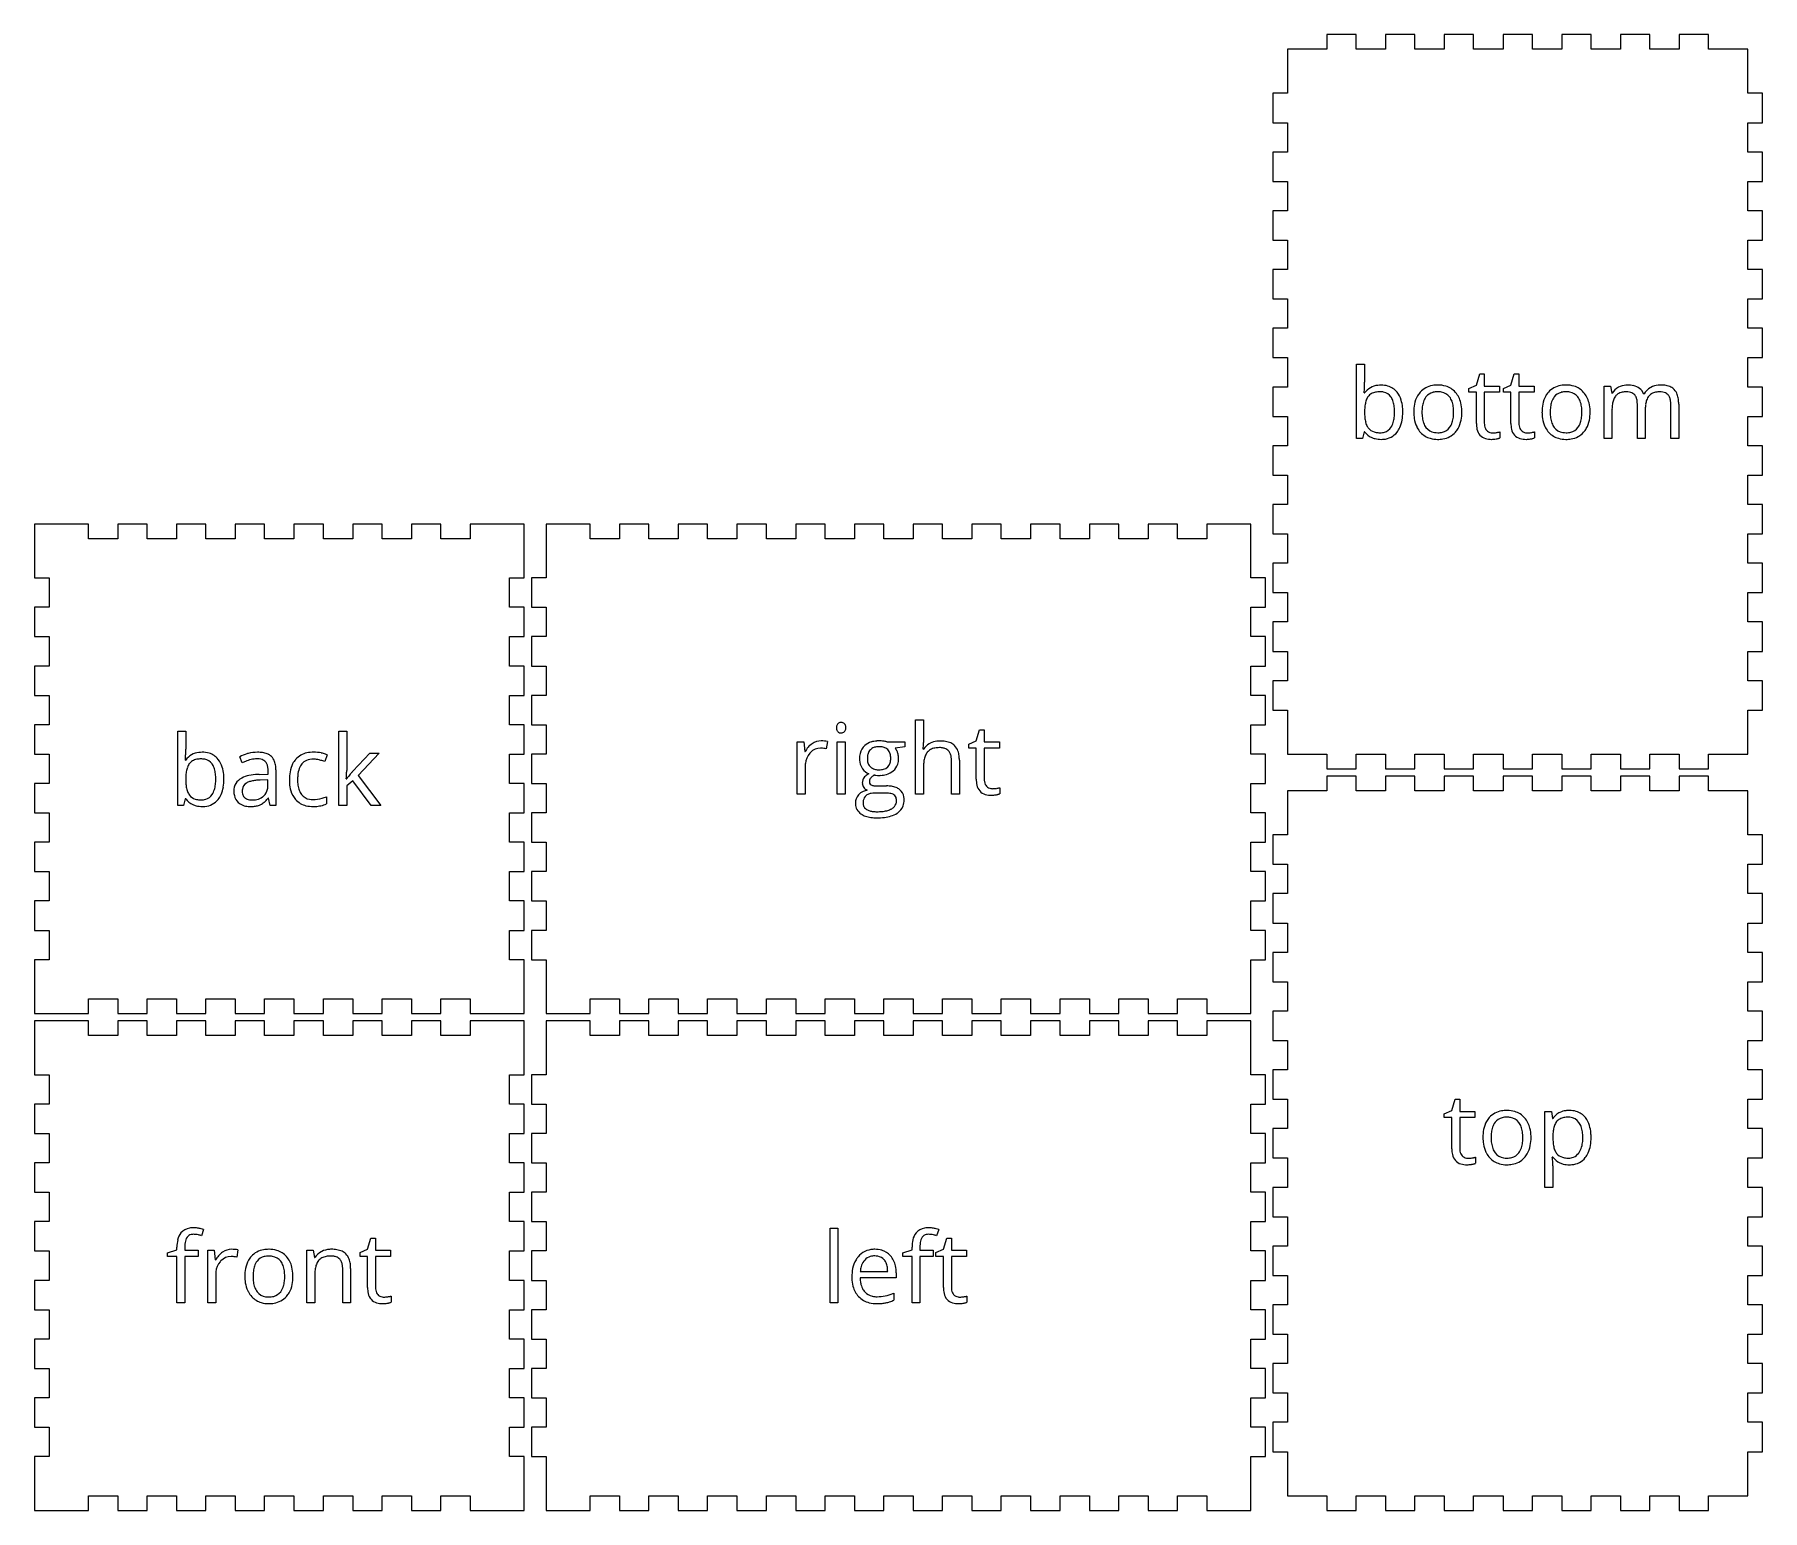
# Model space of a CAD drawing. Header units: millimetres. Extents: x 0 to 706, y 3 to 606.
import ezdxf

# ---------------------------------------------------------------- set-up
doc = ezdxf.new("R2010")
doc.units = ezdxf.units.MM

msp = doc.modelspace()

# ---------------------------------------------------------------- linework, layer by layer
at = {"layer": 'back_labelLayer'}
for p, q in [((58.54, 291), (58.54, 321.39)), ((58.54, 321.39), (61.78, 321.39)), ((61.78, 321.39), (61.78, 314.01)), ((124.34, 291), (124.34, 321.39)), ((124.34, 321.39), (127.54, 321.39)), ((127.54, 321.39), (127.54, 305.28)), ((84.84, 308.44), (83.85, 310.92)), ((119.57, 311.68), (118.57, 308.93)), ((130.1, 305.08), (137.01, 312.41)), ((140.86, 312.41), (132.19, 303.29)), ((137.01, 312.41), (140.86, 312.41)), ((61.62, 309.55), (61.78, 309.55)), ((91.82, 303.72), (95.45, 303.83)), ((95.45, 303.83), (95.45, 305.16)), ((98.61, 305.61), (98.61, 291)), ((95.37, 301.53), (92.13, 301.39)), ((95.37, 299.59), (95.37, 301.53)), ((127.38, 301.96), (127.54, 301.96)), ((129.98, 301.12), (127.54, 299.01)), ((127.54, 299.01), (127.54, 291)), ((137.54, 291), (129.98, 301.12)), ((132.19, 303.29), (141.46, 291)), ((60.86, 291), (58.54, 291)), ((61.54, 293.75), (60.86, 291)), ((61.78, 293.75), (61.54, 293.75)), ((95.57, 294.05), (95.41, 294.05)), ((96.21, 291), (95.57, 294.05)), ((98.61, 291), (96.21, 291)), ((119.26, 294.59), (119.26, 291.72)), ((127.54, 291), (124.34, 291)), ((141.46, 291), (137.54, 291))]:
    msp.add_line(p, q, dxfattribs=at)
for centre, radius, start, end in [((12.99, 313.32), 48.77, 355.72387, 358.1259), ((-5.82, 313.95), 67.6, 358.11232, 0.04844), ((67.82, 305.34), 7.37, 95.18351, 145.1109), ((68.47, 301.68), 11.07, 89.87434, 96.81454), ((68.59, 302.85), 9.91, 74.23934, 90.56238), ((69.25, 305.25), 7.42, 38.56313, 74.06704), ((90.94, 297.76), 14.95, 106.35686, 118.33499), ((91.58, 295.8), 17.02, 104.51625, 106.54894), ((91.11, 297.74), 15.01, 90.07145, 104.65211), ((91.17, 299.07), 13.69, 81.56798, 90.32491), ((91.96, 304.22), 8.48, 68.22736, 81.74942), ((93.07, 306.97), 5.52, 47.86833, 68.2934), ((93.24, 307.32), 5.13, 19.23309, 46.67412), ((112.96, 304.28), 8.4, 101.49129, 138.31339), ((113.97, 300.07), 12.73, 89.58919, 102.17878), ((114.05, 298.17), 14.63, 77.77024, 89.94754), ((113.77, 296.64), 16.18, 74.6797, 77.95785), ((115.27, 302.06), 10.56, 70.09459, 74.7386), ((116.69, 305.96), 6.41, 63.50339, 70.18617), ((117.37, 307.38), 4.83, 62.92823, 63.18844), ((21.3, 312.75), 40.45, 355.47155, 355.65294), ((79.24, 302.12), 17.46, 171.06679, 177.84568), ((72.02, 303.29), 10.14, 160.89264, 171.23342), ((67.69, 304.83), 5.55, 143.33823, 161.25599), ((66.66, 305.51), 4.31, 120.14029, 142.4249), ((67.29, 304.34), 5.64, 100.44694, 119.67008), ((67.96, 300.93), 9.11, 89.57313, 100.73243), ((68.08, 302.54), 7.5, 78.67814, 90.37495), ((68.71, 305.24), 4.73, 35.54084, 79.80113), ((68.18, 304.87), 5.38, 32.7034, 35.52425), ((66.73, 304.04), 7.05, 15.77795, 32.01513), ((62.08, 302.67), 11.89, 6.16487, 16.03964), ((54.87, 301.84), 19.16, 359.76807, 6.30953), ((67.56, 303.94), 9.55, 16.47093, 38.40753), ((62.7, 302.42), 14.64, 5.13384, 16.79734), ((56.57, 301.77), 20.81, 359.87792, 5.40936), ((94.35, 288.92), 21.71, 112.21223, 115.96409), ((92.22, 294.29), 15.94, 103.62266, 112.432), ((92.12, 281.45), 22.26, 92.46962, 101.7065), ((90.98, 299.53), 10.56, 90.44847, 103.76655), ((90.92, 302.07), 8.01, 83.65067, 90.17532), ((92.77, 272.06), 31.67, 91.71647, 92.90957), ((91.25, 304.76), 5.3, 70.57163, 83.99285), ((91.95, 306.65), 3.29, 42.72955, 71.03804), ((91.65, 306.49), 3.62, 20.40941, 41.44794), ((89.66, 305.72), 5.75, 7.82726, 20.60416), ((86.14, 305.21), 9.31, 359.69332, 8.00359), ((90.26, 306.21), 8.31, 6.33791, 19.68153), ((85.86, 305.65), 12.76, 359.80267, 6.65835), ((121.99, 301.68), 17.89, 169.89785, 180.36889), ((115.76, 302.83), 11.56, 153.08751, 170.10514), ((113.4, 303.96), 8.94, 138.655, 152.68536), ((118.39, 302.44), 10.89, 160.14184, 175.13682), ((113.31, 304.43), 5.44, 114.42657, 161.66328), ((113.82, 302.74), 7.19, 88.71941, 112.56676), ((113.98, 302.74), 7.19, 87.67492, 89.97484), ((113.87, 300.64), 9.29, 81.69099, 87.5079), ((113.29, 296.58), 13.39, 77.29987, 81.73454), ((112.49, 292.83), 17.23, 74.78019, 77.44975), ((113.25, 295.53), 14.42, 68.32944, 74.88313), ((63.97, 306.9), 63.6, 356.63252, 357.49103), ((89.12, 305.79), 38.42, 357.50419, 358.33068), ((105.93, 305.32), 21.61, 358.27392, 359.89278), ((166.75, 272.02), 49.35, 139.27989, 140.47033), ((182.15, 258.78), 69.67, 138.34176, 139.28773), ((86.76, 301.74), 24.98, 177.61768, 180.04252), ((83.21, 301.64), 21.44, 179.77626, 185.70753), ((74.76, 300.77), 12.94, 185.59249, 194.20506), ((69.35, 299.36), 7.35, 193.94304, 208.02184), ((66.34, 299.59), 7.44, 326.7105, 343.66617), ((62, 300.91), 11.98, 343.41715, 353.63691), ((55.45, 301.69), 18.58, 353.49347, 0.22055), ((65, 300.48), 12.29, 335.83059, 350.82549), ((58.37, 301.61), 19.01, 350.65628, 0.33804), ((87.05, 297.15), 5.61, 115.49047, 182.35681), ((89.6, 296.85), 8.16, 179.54573, 192.69493), ((89.86, 292), 11.48, 101.35682, 117.07986), ((89.96, 296.9), 5.12, 171.21219, 180.20582), ((89.48, 296.84), 4.63, 179.5266, 192.77871), ((88.33, 297.22), 3.46, 120.97341, 172.41799), ((89.17, 295.95), 4.98, 113.58866, 121.68051), ((90.37, 293.08), 8.09, 102.79954, 113.24332), ((91.83, 286.89), 14.45, 96.35453, 102.99533), ((92.9, 277.6), 23.81, 91.85648, 96.44783), ((89.86, 298.84), 5.43, 314.1892, 347.42699), ((87.14, 299.52), 8.23, 346.91776, 0.28247), ((85.12, 299.59), 10.25, 359.81712, 0.00046), ((123.71, 301.55), 19.6, 179.93886, 183.98149), ((118.43, 301.08), 14.31, 183.59138, 196.35395), ((113.71, 299.64), 9.38, 196.01666, 221.13492), ((125.38, 301.65), 17.92, 174.53098, 180.15494), ((123.16, 301.52), 15.7, 179.70413, 188.07436), ((117.51, 300.7), 9.99, 187.93154, 200.38853), ((114.45, 299.56), 6.72, 200.41834, 216.63926), ((-7.05, 311.31), 134.76, 356.02054, 356.05508), ((22.15, 309.34), 105.49, 356.03291, 356.64428), ((143.2, 290.87), 19.19, 142.32339, 144.70753), ((153.43, 282.98), 32.1, 140.43313, 142.33658), ((67.62, 297.93), 7.18, 215.58502, 245.83616), ((67.16, 298.25), 4.89, 208.55364, 217.56056), ((66.98, 298.17), 4.7, 218.16905, 253.80471), ((68.16, 299.2), 8.56, 245.98016, 255.54557), ((67.85, 300.86), 7.53, 253.13824, 266.84831), ((68.44, 300.44), 9.83, 255.77554, 270.31855), ((68.1, 303.75), 10.42, 266.37757, 270.05105), ((68.17, 299.79), 6.46, 269.3869, 285.86307), ((68.51, 301.61), 11, 269.92256, 275.54818), ((69.03, 298.32), 7.68, 274.06401, 321.4081), ((68.65, 298.05), 4.66, 286.01629, 326.84974), ((67.92, 299.23), 9.11, 321.31614, 335.54361), ((86.86, 296.18), 5.33, 192.08276, 227.45208), ((87, 296.38), 5.58, 227.76896, 237.80499), ((87.48, 297.25), 6.57, 238.32732, 258.91837), ((87.91, 296.46), 3.02, 192.32645, 222.05797), ((87.79, 296.39), 2.89, 222.58044, 229.25468), ((88.19, 296.9), 3.53, 229.7837, 254.27243), ((88.17, 300.56), 9.95, 258.67197, 270.40474), ((88.71, 298.65), 5.35, 253.93967, 266.45337), ((88.25, 305.2), 14.59, 269.95393, 273.1491), ((88.88, 300.58), 7.29, 266.0783, 270.05904), ((88.95, 302.21), 8.93, 269.57921, 282.04137), ((88.49, 301.64), 11.02, 272.9335, 281.41392), ((89.21, 298.17), 7.48, 281.29794, 293.73138), ((89.6, 299.32), 5.97, 281.7121, 306.45939), ((89.75, 296.76), 5.97, 294.39327, 304.73716), ((89.89, 298.85), 5.41, 306.98814, 313.85594), ((88.16, 299.02), 8.73, 304.84856, 314.85308), ((84.86, 302.38), 13.44, 314.7445, 321.70719), ((112.78, 298.95), 8.22, 221.79763, 256.80205), ((113.17, 298.65), 5.15, 216.96954, 261.3103), ((113.74, 302.73), 12.12, 256.42438, 270.48898), ((113.73, 301.29), 7.84, 260.13593, 270.26923), ((113.71, 307.01), 13.57, 270.26584, 286.28914), ((113.86, 308.39), 17.78, 269.96551, 272.86431), ((114.13, 304.22), 13.6, 272.59805, 282.18784), ((115.08, 299.94), 9.22, 282.03443, 296.94545), ((112.88, 310.09), 16.76, 286.04607, 292.36539)]:
    msp.add_arc(centre, radius, start, end, dxfattribs=at)
at = {"layer": 'back_outsideCutPath'}
for p, q in [((0, 406), (0, 384)), ((10, 406), (0, 406)), ((22, 406), (10, 406)), ((22, 400), (22, 406)), ((46, 406), (34, 406)), ((34, 406), (34, 400)), ((46, 400), (46, 406)), ((70, 406), (58, 406)), ((58, 406), (58, 400)), ((70, 400), (70, 406)), ((94, 406), (82, 406)), ((82, 406), (82, 400)), ((94, 400), (94, 406)), ((118, 406), (106, 406)), ((106, 406), (106, 400)), ((118, 400), (118, 406)), ((142, 406), (130, 406)), ((130, 406), (130, 400)), ((142, 400), (142, 406)), ((166, 406), (154, 406)), ((154, 406), (154, 400)), ((166, 400), (166, 406)), ((200, 406), (178, 406)), ((178, 406), (178, 400)), ((200, 396), (200, 406)), ((34, 400), (22, 400)), ((58, 400), (46, 400)), ((82, 400), (70, 400)), ((106, 400), (94, 400)), ((130, 400), (118, 400)), ((154, 400), (142, 400)), ((178, 400), (166, 400)), ((200, 384), (200, 396)), ((0, 384), (6, 384)), ((6, 384), (6, 372)), ((194, 372), (194, 384)), ((194, 384), (200, 384)), ((6, 372), (0, 372)), ((0, 372), (0, 360)), ((200, 372), (194, 372)), ((200, 360), (200, 372)), ((0, 360), (6, 360)), ((6, 360), (6, 348)), ((194, 348), (194, 360)), ((194, 360), (200, 360)), ((6, 348), (0, 348)), ((0, 348), (0, 336)), ((200, 348), (194, 348)), ((200, 336), (200, 348)), ((0, 336), (6, 336)), ((6, 336), (6, 324)), ((194, 324), (194, 336)), ((194, 336), (200, 336)), ((6, 324), (0, 324)), ((0, 324), (0, 312)), ((200, 324), (194, 324)), ((200, 312), (200, 324)), ((0, 312), (6, 312)), ((6, 312), (6, 300)), ((194, 300), (194, 312)), ((194, 312), (200, 312)), ((6, 300), (0, 300)), ((0, 300), (0, 288)), ((200, 300), (194, 300)), ((200, 288), (200, 300)), ((0, 288), (6, 288)), ((6, 288), (6, 276)), ((194, 276), (194, 288)), ((194, 288), (200, 288)), ((6, 276), (0, 276)), ((0, 276), (0, 264)), ((200, 276), (194, 276)), ((200, 264), (200, 276)), ((0, 264), (6, 264)), ((6, 264), (6, 252)), ((194, 252), (194, 264)), ((194, 264), (200, 264)), ((6, 252), (0, 252)), ((0, 252), (0, 240)), ((200, 252), (194, 252)), ((200, 240), (200, 252)), ((0, 240), (6, 240)), ((6, 240), (6, 228)), ((194, 228), (194, 240)), ((194, 240), (200, 240)), ((6, 228), (0, 228)), ((0, 228), (0, 216)), ((200, 228), (194, 228)), ((200, 206), (200, 228)), ((0, 216), (0, 206)), ((22, 206), (22, 212)), ((22, 212), (34, 212)), ((34, 212), (34, 206)), ((46, 206), (46, 212)), ((46, 212), (58, 212)), ((58, 212), (58, 206)), ((70, 206), (70, 212)), ((70, 212), (82, 212)), ((82, 212), (82, 206)), ((94, 206), (94, 212)), ((94, 212), (106, 212)), ((106, 212), (106, 206)), ((118, 206), (118, 212)), ((118, 212), (130, 212)), ((130, 212), (130, 206)), ((142, 206), (142, 212)), ((142, 212), (154, 212)), ((154, 212), (154, 206)), ((166, 206), (166, 212)), ((166, 212), (178, 212)), ((178, 212), (178, 206)), ((0, 206), (22, 206)), ((34, 206), (46, 206)), ((58, 206), (70, 206)), ((82, 206), (94, 206)), ((106, 206), (118, 206)), ((130, 206), (142, 206)), ((154, 206), (166, 206)), ((178, 206), (190, 206)), ((190, 206), (200, 206))]:
    msp.add_line(p, q, dxfattribs=at)
at = {"layer": 'bottom_labelLayer'}
for p, q in [((540.2, 441), (540.2, 471.39)), ((540.2, 471.39), (543.44, 471.39)), ((543.44, 471.39), (543.44, 464.01)), ((589.11, 462.8), (590.47, 467.37)), ((590.47, 467.37), (592.35, 467.37)), ((592.35, 467.37), (592.35, 462.41)), ((603.23, 462.8), (604.59, 467.37)), ((604.59, 467.37), (606.47, 467.37)), ((606.47, 467.37), (606.47, 462.41)), ((543.29, 459.56), (543.44, 459.56)), ((586.04, 461.45), (589.11, 462.8)), ((586.04, 459.89), (586.04, 461.45)), ((589.11, 459.89), (586.04, 459.89)), ((589.11, 447.15), (589.11, 459.89)), ((592.35, 462.41), (598.56, 462.41)), ((598.56, 459.89), (592.35, 459.89)), ((592.35, 459.89), (592.35, 447.29)), ((598.56, 462.41), (598.56, 459.89)), ((600.16, 461.45), (603.23, 462.8)), ((600.16, 459.89), (600.16, 461.45)), ((603.23, 459.89), (600.16, 459.89)), ((603.23, 447.15), (603.23, 459.89)), ((606.47, 462.41), (612.68, 462.41)), ((612.68, 459.89), (606.47, 459.89)), ((606.47, 459.89), (606.47, 447.29)), ((612.68, 462.41), (612.68, 459.89)), ((641.27, 441), (641.27, 462.41)), ((641.27, 462.41), (643.91, 462.41)), ((643.91, 462.41), (644.44, 459.48)), ((644.44, 459.48), (644.59, 459.48)), ((657.48, 459.16), (657.64, 459.16)), ((644.52, 452.23), (644.52, 441)), ((654.91, 441), (654.91, 454.93)), ((658.15, 452.95), (658.15, 441)), ((668.56, 441), (668.56, 454.93)), ((671.8, 454.97), (671.8, 441)), ((542.52, 441), (540.2, 441)), ((543.21, 443.75), (542.52, 441)), ((543.44, 443.75), (543.21, 443.75)), ((598.71, 443.68), (598.71, 441.2)), ((612.84, 443.68), (612.84, 441.2)), ((644.52, 441), (641.27, 441)), ((658.15, 441), (654.91, 441)), ((671.8, 441), (668.56, 441))]:
    msp.add_line(p, q, dxfattribs=at)
for centre, radius, start, end in [((494.66, 463.32), 48.77, 355.72387, 358.1259), ((502.96, 462.75), 40.45, 355.47155, 355.65294), ((475.84, 463.95), 67.6, 358.11232, 0.04844), ((549.49, 455.34), 7.37, 95.18351, 145.1109), ((548.32, 455.51), 4.31, 120.14029, 142.4249), ((548.95, 454.34), 5.64, 100.44694, 119.67008), ((549.62, 450.93), 9.11, 89.57313, 100.73243), ((550.14, 451.69), 11.07, 89.87434, 96.81454), ((549.74, 452.55), 7.5, 78.67814, 90.37495), ((550.26, 452.85), 9.91, 74.23934, 90.56238), ((550.38, 455.24), 4.73, 35.54084, 79.80113), ((550.91, 455.25), 7.42, 38.56313, 74.06704), ((549.23, 453.94), 9.55, 16.47093, 38.40753), ((572.81, 453.9), 8.96, 138.17594, 150.22874), ((572.51, 454.14), 8.58, 99.17594, 137.98327), ((572.59, 454.8), 5.16, 103.46852, 142.31189), ((573.34, 450.21), 12.59, 89.73263, 100.07598), ((573.23, 452.33), 7.72, 89.48059, 103.8805), ((573.35, 451.87), 8.18, 79.34534, 90.31748), ((573.51, 451.9), 10.89, 73.52228, 90.56922), ((573.97, 454.64), 5.33, 37.95776, 80.40062), ((574.15, 454.22), 8.49, 41.14456, 73.21339), ((572.93, 453.18), 10.1, 13.50144, 41.07034), ((625.21, 453.9), 8.96, 138.17594, 150.22874), ((624.91, 454.14), 8.58, 99.17594, 137.98327), ((624.99, 454.8), 5.16, 103.46852, 142.31189), ((625.75, 450.21), 12.59, 89.73263, 100.07598), ((625.64, 452.33), 7.72, 89.48059, 103.8805), ((625.75, 451.87), 8.18, 79.34534, 90.31748), ((625.91, 451.9), 10.89, 73.52228, 90.56922), ((626.37, 454.64), 5.33, 37.95776, 80.40062), ((626.55, 454.22), 8.49, 41.14456, 73.21339), ((625.33, 453.18), 10.1, 13.50144, 41.07034), ((650.09, 456.25), 6.37, 117.12095, 149.54237), ((649.29, 455.62), 4.25, 123.70207, 142.30219), ((649.71, 454.89), 5.09, 101.15464, 123.06557), ((650.74, 455.09), 7.7, 93.83433, 117.50721), ((650.33, 451.99), 8.05, 89.55733, 101.48322), ((650.92, 453.5), 9.3, 89.96621, 94.28313), ((650.4, 452.45), 7.59, 85.52381, 90.07933), ((651.02, 452.18), 10.61, 77.55722, 90.5513), ((650.62, 454.65), 5.38, 72.3601, 85.95618), ((651.25, 456.53), 3.4, 41.06107, 72.89936), ((652.01, 456.42), 6.27, 52.7027, 78.00538), ((652.36, 457.07), 5.54, 22.20979, 51.49705), ((663.51, 455.8), 6.77, 119.40418, 150.18288), ((662.9, 455.56), 4.29, 122.35972, 140.28841), ((664.26, 454.66), 8.13, 118.25836, 120.06298), ((664.26, 454.57), 8.21, 95.86352, 117.96932), ((663.37, 454.71), 5.27, 101.00323, 121.78405), ((664, 451.7), 8.34, 89.56214, 101.29617), ((664.54, 452.57), 10.23, 89.91969, 96.26176), ((664.08, 452.52), 7.53, 85.81445, 90.06853), ((664.63, 451.53), 11.27, 79.9361, 90.38037), ((664.27, 454.65), 5.38, 72.63955, 86.2568), ((664.89, 456.52), 3.41, 41.04081, 73.17926), ((665.38, 455.59), 7.13, 62.97232, 80.16651), ((666.17, 457.21), 5.34, 44.229, 62.62291), ((665.93, 457.1), 5.58, 19.5612, 43.31612), ((662.54, 455.83), 9.2, 7.50419, 19.96453), ((568.42, 451.74), 24.98, 177.61768, 180.04252), ((560.91, 452.12), 17.46, 171.06679, 177.84568), ((553.69, 453.29), 10.14, 160.89264, 171.23342), ((549.36, 454.83), 5.55, 143.33823, 161.25599), ((549.85, 454.87), 5.38, 32.7034, 35.52425), ((548.4, 454.04), 7.05, 15.77795, 32.01513), ((543.75, 452.67), 11.89, 6.16487, 16.03964), ((536.53, 451.84), 19.16, 359.76807, 6.30953), ((544.37, 452.42), 14.64, 5.13384, 16.79734), ((538.24, 451.77), 20.81, 359.87792, 5.40936), ((580.35, 451.84), 16.83, 169.2443, 180.38808), ((574.64, 452.97), 11.01, 150.71115, 169.46954), ((584.01, 451.8), 17.13, 173.00862, 180.24638), ((577.82, 452.59), 10.89, 162.06532, 173.16748), ((573.85, 453.91), 6.7, 142.90258, 162.37495), ((572.88, 453.87), 6.68, 20.02571, 37.43505), ((569.58, 452.66), 10.19, 7.74399, 20.06902), ((563.65, 451.81), 16.18, 359.70756, 7.89727), ((568.22, 451.94), 14.97, 1.12772, 13.88001), ((564.16, 451.73), 19.03, 359.9919, 1.54199), ((632.76, 451.84), 16.83, 169.2443, 180.38808), ((627.04, 452.97), 11.01, 150.71115, 169.46954), ((636.41, 451.8), 17.13, 173.00862, 180.24638), ((630.22, 452.59), 10.89, 162.06532, 173.16748), ((626.25, 453.91), 6.7, 142.90258, 162.37495), ((625.28, 453.87), 6.68, 20.02571, 37.43505), ((621.98, 452.66), 10.19, 7.74399, 20.06902), ((616.05, 451.81), 16.18, 359.70756, 7.89727), ((620.62, 451.94), 14.97, 1.12772, 13.88001), ((616.56, 451.73), 19.03, 359.9919, 1.54199), ((667.09, 452.24), 22.57, 178.0976, 180.02533), ((660.81, 452.52), 16.29, 171.30419, 178.35016), ((654.25, 453.55), 9.64, 161.02344, 171.44691), ((650.28, 454.95), 5.44, 143.07698, 161.39138), ((650.81, 456.24), 3.92, 20.70711, 40.02176), ((648.86, 455.5), 6, 7.98647, 20.79495), ((645.34, 454.98), 9.56, 359.69484, 8.14714), ((672.4, 453.03), 14.26, 172.37764, 180.18297), ((676.12, 452.95), 17.97, 179.89426, 180.00041), ((666.99, 453.78), 8.79, 160.87318, 172.52724), ((663.76, 454.93), 5.36, 140.97653, 161.16994), ((664.46, 456.24), 3.92, 20.70711, 40.02176), ((662.52, 455.5), 6, 7.98647, 20.79495), ((658.99, 454.98), 9.56, 359.69484, 8.14714), ((656.93, 455.04), 14.87, 359.71074, 7.69073), ((564.88, 451.64), 21.44, 179.77626, 185.70753), ((556.43, 450.77), 12.94, 185.59249, 194.20506), ((551.01, 449.36), 7.35, 193.94304, 208.02184), ((548.82, 448.25), 4.89, 208.55364, 217.56056), ((548.64, 448.17), 4.7, 218.16905, 253.80471), ((550.32, 448.05), 4.66, 286.01629, 326.84974), ((548, 449.59), 7.44, 326.7105, 343.66617), ((543.66, 450.91), 11.98, 343.41715, 353.63691), ((537.11, 451.69), 18.58, 353.49347, 0.22055), ((549.58, 449.23), 9.11, 321.31614, 335.54361), ((546.66, 450.48), 12.29, 335.83059, 350.82549), ((540.04, 451.61), 19.01, 350.65628, 0.33804), ((579.74, 451.66), 16.22, 179.77447, 189.09329), ((575.57, 450.95), 11.99, 188.91025, 205.31714), ((574.34, 450.44), 10.66, 205.65602, 208.44614), ((572.73, 449.46), 8.78, 207.7947, 238.67579), ((583.3, 451.64), 16.42, 179.70596, 187.91607), ((577.28, 450.77), 10.33, 187.76392, 200.09768), ((573.96, 449.56), 6.8, 200.08459, 216.91316), ((572.75, 448.69), 5.31, 217.30095, 261.70991), ((574.01, 448.64), 5.24, 284.56623, 322.63338), ((572.62, 449.65), 6.96, 323.00892, 342.63905), ((568.63, 450.95), 11.15, 342.36157, 353.75376), ((562.75, 451.66), 17.08, 353.53631, 0.20142), ((573.81, 449.58), 9.04, 318.14398, 329.75661), ((572.08, 450.49), 11, 330.25071, 349.41164), ((566.44, 451.61), 16.75, 349.17619, 0.38627), ((599.3, 447.04), 10.19, 179.35509, 192.84776), ((598.88, 447.25), 6.53, 179.64166, 189.75059), ((596.57, 446.84), 4.19, 189.54797, 205.78735), ((595.62, 446.4), 3.14, 206.12946, 221.40839), ((613.42, 447.04), 10.19, 179.35509, 192.84776), ((613, 447.25), 6.53, 179.64166, 189.75059), ((610.69, 446.84), 4.19, 189.54797, 205.78735), ((609.75, 446.4), 3.14, 206.12946, 221.40839), ((632.14, 451.66), 16.22, 179.77447, 189.09329), ((627.97, 450.95), 11.99, 188.91025, 205.31714), ((626.74, 450.44), 10.66, 205.65602, 208.44614), ((625.13, 449.46), 8.78, 207.7947, 238.67579), ((635.7, 451.64), 16.42, 179.70596, 187.91607), ((629.68, 450.77), 10.33, 187.76392, 200.09768), ((626.36, 449.56), 6.8, 200.08459, 216.91316), ((625.15, 448.69), 5.31, 217.30095, 261.70991), ((626.41, 448.64), 5.24, 284.56623, 322.63338), ((625.02, 449.65), 6.96, 323.00892, 342.63905), ((621.03, 450.95), 11.15, 342.36157, 353.75376), ((615.15, 451.66), 17.08, 353.53631, 0.20142), ((626.22, 449.58), 9.04, 318.14398, 329.75661), ((624.48, 450.49), 11, 330.25071, 349.41164), ((618.84, 451.61), 16.75, 349.17619, 0.38627), ((549.28, 447.93), 7.18, 215.58502, 245.83616), ((549.82, 449.2), 8.56, 245.98016, 255.54557), ((549.52, 450.86), 7.53, 253.13824, 266.84831), ((550.11, 450.44), 9.83, 255.77554, 270.31855), ((549.76, 453.75), 10.42, 266.37757, 270.05105), ((549.84, 449.79), 6.46, 269.3869, 285.86307), ((550.17, 451.61), 11, 269.92256, 275.54818), ((550.69, 448.32), 7.68, 274.06401, 321.4081), ((572.84, 449.68), 9.03, 238.81156, 253.24283), ((573.19, 451.02), 10.41, 253.54369, 270.41825), ((573.31, 451.38), 8.05, 260.50332, 270.24767), ((573.32, 453.2), 12.59, 269.75029, 279.80332), ((573.42, 450.86), 7.53, 269.44816, 284.72557), ((574.13, 449.33), 8.64, 278.89592, 317.99791), ((594.18, 445.66), 4.9, 190.38177, 253.87724), ((595.19, 449.08), 8.47, 253.78479, 270.88525), ((595.52, 446.32), 3.01, 221.59491, 262.35052), ((595.77, 447.62), 4.33, 261.32661, 270.19133), ((595.32, 448.92), 8.31, 270.00315, 270.76042), ((595.27, 450.72), 10.11, 270.89325, 275.54839), ((595.81, 453.93), 10.65, 269.88036, 278.30284), ((594.89, 454.64), 14.05, 275.52601, 279.29397), ((595.23, 452.75), 12.13, 279.1864, 280.11422), ((595.91, 453.1), 9.81, 278.41545, 279.0081), ((595.77, 449.8), 9.13, 280.00701, 283.37354), ((594.71, 460.74), 17.54, 278.95894, 280.51048), ((596.58, 446.41), 5.64, 283.30691, 288.1198), ((595.85, 454.63), 11.32, 280.48476, 282.62683), ((596.85, 450.19), 6.78, 282.58764, 285.57953), ((597.35, 444.08), 3.19, 287.9888, 295.30485), ((597.35, 448.35), 4.87, 285.72405, 286.25657), ((608.3, 445.66), 4.9, 190.38177, 253.87724), ((609.31, 449.08), 8.47, 253.78479, 270.88525), ((609.64, 446.32), 3.01, 221.59491, 262.35052), ((609.89, 447.62), 4.33, 261.32661, 270.19133), ((609.44, 448.92), 8.31, 270.00315, 270.76042), ((609.39, 450.72), 10.11, 270.89325, 275.54839), ((609.93, 453.93), 10.65, 269.88036, 278.30284), ((609.01, 454.64), 14.05, 275.52601, 279.29397), ((609.35, 452.75), 12.13, 279.1864, 280.11422), ((610.03, 453.1), 9.81, 278.41545, 279.0081), ((609.89, 449.8), 9.13, 280.00701, 283.37354), ((608.84, 460.74), 17.54, 278.95894, 280.51048), ((610.7, 446.41), 5.64, 283.30691, 288.1198), ((609.97, 454.63), 11.32, 280.48476, 282.62683), ((610.97, 450.19), 6.78, 282.58764, 285.57953), ((611.47, 444.08), 3.19, 287.9888, 295.30485), ((611.47, 448.35), 4.87, 285.72405, 286.25657), ((625.25, 449.68), 9.03, 238.81156, 253.24283), ((625.59, 451.02), 10.41, 253.54369, 270.41825), ((625.71, 451.38), 8.05, 260.50332, 270.24767), ((625.72, 453.2), 12.59, 269.75029, 279.80332), ((625.82, 450.86), 7.53, 269.44816, 284.72557), ((626.53, 449.33), 8.64, 278.89592, 317.99791)]:
    msp.add_arc(centre, radius, start, end, dxfattribs=at)
at = {"layer": 'bottom_outsideCutPath'}
for p, q in [((540, 606), (528, 606)), ((528, 606), (528, 600)), ((540, 600), (540, 606)), ((564, 606), (552, 606)), ((552, 606), (552, 600)), ((564, 600), (564, 606)), ((588, 606), (576, 606)), ((576, 606), (576, 600)), ((588, 600), (588, 606)), ((612, 606), (600, 606)), ((600, 606), (600, 600)), ((612, 600), (612, 606)), ((636, 606), (624, 606)), ((624, 606), (624, 600)), ((636, 600), (636, 606)), ((660, 606), (648, 606)), ((648, 606), (648, 600)), ((660, 600), (660, 606)), ((684, 606), (672, 606)), ((672, 606), (672, 600)), ((684, 600), (684, 606)), ((512, 600), (512, 582)), ((516, 600), (512, 600)), ((528, 600), (516, 600)), ((552, 600), (540, 600)), ((576, 600), (564, 600)), ((600, 600), (588, 600)), ((624, 600), (612, 600)), ((648, 600), (636, 600)), ((672, 600), (660, 600)), ((700, 600), (684, 600)), ((700, 594), (700, 600)), ((700, 582), (700, 594)), ((512, 582), (506, 582)), ((506, 582), (506, 570)), ((706, 582), (700, 582)), ((706, 570), (706, 582)), ((506, 570), (512, 570)), ((512, 570), (512, 558)), ((700, 558), (700, 570)), ((700, 570), (706, 570)), ((512, 558), (506, 558)), ((506, 558), (506, 546)), ((706, 558), (700, 558)), ((706, 546), (706, 558)), ((506, 546), (512, 546)), ((512, 546), (512, 534)), ((700, 534), (700, 546)), ((700, 546), (706, 546)), ((512, 534), (506, 534)), ((506, 534), (506, 522)), ((706, 534), (700, 534)), ((706, 522), (706, 534)), ((506, 522), (512, 522)), ((512, 522), (512, 510)), ((700, 510), (700, 522)), ((700, 522), (706, 522)), ((512, 510), (506, 510)), ((506, 510), (506, 498)), ((706, 510), (700, 510)), ((706, 498), (706, 510)), ((506, 498), (512, 498)), ((512, 498), (512, 486)), ((700, 486), (700, 498)), ((700, 498), (706, 498)), ((512, 486), (506, 486)), ((506, 486), (506, 474)), ((706, 486), (700, 486)), ((706, 474), (706, 486)), ((506, 474), (512, 474)), ((512, 474), (512, 462)), ((700, 462), (700, 474)), ((700, 474), (706, 474)), ((512, 462), (506, 462)), ((506, 462), (506, 450)), ((706, 462), (700, 462)), ((706, 450), (706, 462)), ((506, 450), (512, 450)), ((512, 450), (512, 438)), ((700, 438), (700, 450)), ((700, 450), (706, 450)), ((512, 438), (506, 438)), ((506, 438), (506, 426)), ((706, 438), (700, 438)), ((706, 426), (706, 438)), ((506, 426), (512, 426)), ((512, 426), (512, 414)), ((700, 414), (700, 426)), ((700, 426), (706, 426)), ((512, 414), (506, 414)), ((506, 414), (506, 402)), ((706, 414), (700, 414)), ((706, 402), (706, 414)), ((506, 402), (512, 402)), ((512, 402), (512, 390)), ((700, 390), (700, 402)), ((700, 402), (706, 402)), ((512, 390), (506, 390)), ((506, 390), (506, 378)), ((706, 390), (700, 390)), ((706, 378), (706, 390)), ((506, 378), (512, 378)), ((512, 378), (512, 366)), ((700, 366), (700, 378)), ((700, 378), (706, 378)), ((512, 366), (506, 366)), ((506, 366), (506, 354)), ((706, 366), (700, 366)), ((706, 354), (706, 366)), ((506, 354), (512, 354)), ((512, 354), (512, 342)), ((700, 342), (700, 354)), ((700, 354), (706, 354)), ((512, 342), (506, 342)), ((506, 342), (506, 330)), ((706, 342), (700, 342)), ((706, 330), (706, 342)), ((506, 330), (512, 330)), ((512, 330), (512, 318)), ((700, 312), (700, 330)), ((700, 330), (706, 330)), ((512, 318), (512, 312)), ((512, 312), (528, 312)), ((528, 312), (528, 306)), ((540, 306), (540, 312)), ((540, 312), (552, 312)), ((552, 312), (552, 306)), ((564, 306), (564, 312)), ((564, 312), (576, 312)), ((576, 312), (576, 306)), ((588, 306), (588, 312)), ((588, 312), (600, 312)), ((600, 312), (600, 306)), ((612, 306), (612, 312)), ((612, 312), (624, 312)), ((624, 312), (624, 306)), ((636, 306), (636, 312)), ((636, 312), (648, 312)), ((648, 312), (648, 306)), ((660, 306), (660, 312)), ((660, 312), (672, 312)), ((672, 312), (672, 306)), ((684, 306), (684, 312)), ((684, 312), (696, 312)), ((696, 312), (700, 312)), ((528, 306), (540, 306)), ((552, 306), (564, 306)), ((576, 306), (588, 306)), ((600, 306), (612, 306)), ((624, 306), (636, 306)), ((648, 306), (660, 306)), ((672, 306), (684, 306))]:
    msp.add_line(p, q, dxfattribs=at)
at = {"layer": 'front_labelLayer'}
for p, q in [((69.05, 117.81), (68.21, 115.22)), ((136.04, 109.69), (137.41, 114.26)), ((137.41, 114.26), (139.29, 114.26)), ((139.29, 114.26), (139.29, 109.3)), ((54.35, 108.24), (58.17, 109.42)), ((54.35, 106.78), (54.35, 108.24)), ((58.17, 106.78), (54.35, 106.78)), ((58.17, 109.42), (58.17, 110.61)), ((58.17, 87.89), (58.17, 106.78)), ((61.42, 110.69), (61.42, 109.3)), ((61.42, 109.3), (66.87, 109.3)), ((66.87, 106.78), (61.42, 106.78)), ((61.42, 106.78), (61.42, 87.89)), ((66.87, 109.3), (66.87, 106.78)), ((70.77, 87.89), (70.77, 109.3)), ((70.77, 109.3), (73.45, 109.3)), ((73.45, 109.3), (73.82, 105.33)), ((83.1, 109.46), (82.65, 106.45)), ((111.26, 87.89), (111.26, 109.3)), ((111.26, 109.3), (113.9, 109.3)), ((113.9, 109.3), (114.42, 106.37)), ((114.42, 106.37), (114.58, 106.37)), ((132.98, 108.34), (136.04, 109.69)), ((132.98, 106.78), (132.98, 108.34)), ((136.04, 106.78), (132.98, 106.78)), ((136.04, 94.05), (136.04, 106.78)), ((139.29, 109.3), (145.5, 109.3)), ((145.5, 106.78), (139.29, 106.78)), ((139.29, 106.78), (139.29, 94.18)), ((145.5, 109.3), (145.5, 106.78)), ((73.82, 105.33), (73.97, 105.33)), ((74.01, 99.38), (74.01, 87.89)), ((114.5, 99.12), (114.5, 87.89)), ((125.91, 87.89), (125.91, 101.74)), ((129.15, 101.86), (129.15, 87.89)), ((61.42, 87.89), (58.17, 87.89)), ((74.01, 87.89), (70.77, 87.89)), ((114.5, 87.89), (111.26, 87.89)), ((129.15, 87.89), (125.91, 87.89)), ((145.65, 90.57), (145.65, 88.09))]:
    msp.add_line(p, q, dxfattribs=at)
for centre, radius, start, end in [((71.31, 110.76), 13.14, 167.5776, 180.65867), ((65.13, 112.2), 6.8, 141.74338, 168.23221), ((64.13, 112.72), 5.69, 98.25515, 139.62034), ((68.09, 111.54), 6.62, 161.84375, 171.78469), ((65.37, 112.45), 3.75, 145.06886, 162.18018), ((64.58, 112.96), 2.81, 102.76773, 144.33803), ((65.01, 108.64), 9.85, 89.66969, 99.93143), ((64.97, 111.45), 4.37, 89.48592, 103.41975), ((64.98, 108.85), 6.97, 83.07608, 89.7927), ((65.01, 108.06), 10.44, 81.56409, 89.70174), ((64.56, 105.43), 10.42, 76.51835, 83.02168), ((64.28, 102.94), 15.61, 75.97399, 81.65647), ((63.34, 100.25), 15.74, 71.96132, 76.59183), ((63.02, 97.71), 20.99, 73.29637, 76.0946), ((72.53, 110.87), 11.12, 171.65277, 178.43835), ((76.72, 110.69), 15.31, 178.1973, 180.02319), ((83.51, 99.96), 10.95, 139.41393, 150.60329), ((81.55, 101.64), 8.36, 124.23215, 139.4161), ((80.27, 101.12), 5.62, 89.63354, 137.08808), ((80.5, 103.23), 6.46, 89.67967, 124.44056), ((80.3, 99.14), 7.6, 87.34364, 89.96601), ((80.57, 94.81), 14.88, 84.99228, 90.12811), ((80.16, 96.79), 9.95, 81.58843, 87.19165), ((79.54, 92.5), 14.29, 77.44537, 81.63605), ((80.93, 98.81), 10.86, 78.48919, 85.0266), ((95.2, 100.8), 8.96, 138.17594, 150.22874), ((94.9, 101.03), 8.58, 99.17594, 137.98327), ((94.98, 101.69), 5.16, 103.46852, 142.31189), ((95.73, 97.1), 12.59, 89.73263, 100.07598), ((95.62, 99.22), 7.72, 89.48059, 103.8805), ((95.74, 98.76), 8.18, 79.34534, 90.31748), ((95.9, 98.8), 10.89, 73.52228, 90.56922), ((96.36, 101.54), 5.33, 37.95776, 80.40062), ((96.54, 101.12), 8.49, 41.14456, 73.21339), ((95.32, 100.07), 10.1, 13.50144, 41.07034), ((120.13, 102.86), 6.57, 116.94429, 147.65256), ((119.52, 102.13), 4.57, 118.54393, 139.19269), ((120.81, 101.71), 7.89, 115.80721, 117.60673), ((120.22, 100.76), 6.11, 100.11764, 118.16026), ((121.16, 100.9), 8.78, 94.32267, 115.54544), ((120.92, 97.12), 9.81, 89.59332, 100.37179), ((121.37, 99.07), 10.62, 89.9579, 94.71088), ((121.01, 98.34), 8.6, 84.01978, 90.15108), ((121.46, 96.89), 12.8, 80.55853, 90.35382), ((121.33, 101.11), 5.81, 71.08281, 84.36911), ((122.06, 103.14), 3.66, 43.3791, 71.5386), ((122.26, 101.52), 8.1, 65.10942, 80.76382), ((123.19, 103.59), 5.83, 46.55845, 64.87824), ((123.27, 103.81), 5.62, 19.38489, 45.5997), ((83.85, 99.39), 9.84, 173.69076, 180.08827), ((81.44, 99.77), 7.4, 138.95757, 174.54223), ((81.65, 99.57), 7.69, 135.6209, 138.8377), ((102.74, 98.73), 16.83, 169.2443, 180.38808), ((97.03, 99.86), 11.01, 150.71115, 169.46954), ((106.4, 98.69), 17.13, 173.00862, 180.24638), ((100.21, 99.48), 10.89, 162.06532, 173.16748), ((96.24, 100.8), 6.7, 142.90258, 162.37495), ((95.27, 100.76), 6.68, 20.02571, 37.43505), ((91.96, 99.55), 10.19, 7.74399, 20.06902), ((86.04, 98.7), 16.18, 359.70756, 7.89727), ((90.61, 98.84), 14.97, 1.12772, 13.88001), ((86.55, 98.62), 19.03, 359.9919, 1.54199), ((135.27, 99.13), 20.77, 178.08109, 180.02364), ((129.82, 99.38), 15.32, 171.17658, 178.32176), ((123.81, 100.35), 9.23, 159.95345, 171.38011), ((120.13, 101.72), 5.3, 140.15192, 160.31463), ((121.87, 103.05), 3.86, 22.70243, 42.34196), ((120.14, 102.33), 5.73, 8.49315, 22.65798), ((116.74, 101.79), 9.16, 359.6714, 8.68773), ((120.02, 102.59), 9.09, 6.96336, 19.83634), ((115, 101.92), 14.15, 359.76315, 7.21156), ((102.13, 98.55), 16.22, 179.77447, 189.09329), ((97.96, 97.85), 11.99, 188.91025, 205.31714), ((96.72, 97.33), 10.66, 205.65602, 208.44614), ((95.12, 96.35), 8.78, 207.7947, 238.67579), ((105.69, 98.53), 16.42, 179.70596, 187.91607), ((99.66, 97.67), 10.33, 187.76392, 200.09768), ((96.35, 96.45), 6.8, 200.08459, 216.91316), ((95.14, 95.59), 5.31, 217.30095, 261.70991), ((96.4, 95.54), 5.24, 284.56623, 322.63338), ((95.01, 96.54), 6.96, 323.00892, 342.63905), ((91.02, 97.85), 11.15, 342.36157, 353.75376), ((85.14, 98.56), 17.08, 353.53631, 0.20142), ((96.2, 96.48), 9.04, 318.14398, 329.75661), ((94.47, 97.38), 11, 330.25071, 349.41164), ((88.83, 98.5), 16.75, 349.17619, 0.38627), ((146.24, 93.93), 10.19, 179.35509, 192.84776), ((145.82, 94.14), 6.53, 179.64166, 189.75059), ((143.51, 93.73), 4.19, 189.54797, 205.78735), ((142.56, 93.29), 3.14, 206.12946, 221.40839), ((95.23, 96.57), 9.03, 238.81156, 253.24283), ((95.58, 97.91), 10.41, 253.54369, 270.41825), ((95.7, 98.27), 8.05, 260.50332, 270.24767), ((95.71, 100.09), 12.59, 269.75029, 279.80332), ((95.8, 97.75), 7.53, 269.44816, 284.72557), ((96.52, 96.23), 8.64, 278.89592, 317.99791), ((141.12, 92.55), 4.9, 190.38177, 253.87724), ((142.13, 95.97), 8.47, 253.78479, 270.88525), ((142.46, 93.21), 3.01, 221.59491, 262.35052), ((142.71, 94.51), 4.33, 261.32661, 270.19133), ((142.26, 95.81), 8.31, 270.00315, 270.76042), ((142.21, 97.61), 10.11, 270.89325, 275.54839), ((142.75, 100.83), 10.65, 269.88036, 278.30284), ((141.83, 101.54), 14.05, 275.52601, 279.29397), ((142.17, 99.64), 12.13, 279.1864, 280.11422), ((142.85, 100), 9.81, 278.41545, 279.0081), ((142.71, 96.69), 9.13, 280.00701, 283.37354), ((141.65, 107.63), 17.54, 278.95894, 280.51048), ((143.52, 93.3), 5.64, 283.30691, 288.1198), ((142.79, 101.52), 11.32, 280.48476, 282.62683), ((143.79, 97.08), 6.78, 282.58764, 285.57953), ((144.29, 90.97), 3.19, 287.9888, 295.30485), ((144.29, 95.24), 4.87, 285.72405, 286.25657)]:
    msp.add_arc(centre, radius, start, end, dxfattribs=at)
at = {"layer": 'front_outsideCutPath'}
for p, q in [((0, 203), (0, 181)), ((10, 203), (0, 203)), ((22, 203), (10, 203)), ((22, 197), (22, 203)), ((46, 203), (34, 203)), ((34, 203), (34, 197)), ((46, 197), (46, 203)), ((70, 203), (58, 203)), ((58, 203), (58, 197)), ((70, 197), (70, 203)), ((94, 203), (82, 203)), ((82, 203), (82, 197)), ((94, 197), (94, 203)), ((118, 203), (106, 203)), ((106, 203), (106, 197)), ((118, 197), (118, 203)), ((142, 203), (130, 203)), ((130, 203), (130, 197)), ((142, 197), (142, 203)), ((166, 203), (154, 203)), ((154, 203), (154, 197)), ((166, 197), (166, 203)), ((200, 203), (178, 203)), ((178, 203), (178, 197)), ((200, 193), (200, 203)), ((34, 197), (22, 197)), ((58, 197), (46, 197)), ((82, 197), (70, 197)), ((106, 197), (94, 197)), ((130, 197), (118, 197)), ((154, 197), (142, 197)), ((178, 197), (166, 197)), ((200, 181), (200, 193)), ((0, 181), (6, 181)), ((6, 181), (6, 169)), ((194, 169), (194, 181)), ((194, 181), (200, 181)), ((6, 169), (0, 169)), ((0, 169), (0, 157)), ((200, 169), (194, 169)), ((200, 157), (200, 169)), ((0, 157), (6, 157)), ((6, 157), (6, 145)), ((194, 145), (194, 157)), ((194, 157), (200, 157)), ((6, 145), (0, 145)), ((0, 145), (0, 133)), ((200, 145), (194, 145)), ((200, 133), (200, 145)), ((0, 133), (6, 133)), ((6, 133), (6, 121)), ((194, 121), (194, 133)), ((194, 133), (200, 133)), ((6, 121), (0, 121)), ((0, 121), (0, 109)), ((200, 121), (194, 121)), ((200, 109), (200, 121)), ((0, 109), (6, 109)), ((6, 109), (6, 97)), ((194, 97), (194, 109)), ((194, 109), (200, 109)), ((6, 97), (0, 97)), ((0, 97), (0, 85)), ((200, 97), (194, 97)), ((200, 85), (200, 97)), ((0, 85), (6, 85)), ((6, 85), (6, 73)), ((194, 73), (194, 85)), ((194, 85), (200, 85)), ((6, 73), (0, 73)), ((0, 73), (0, 61)), ((200, 73), (194, 73)), ((200, 61), (200, 73)), ((0, 61), (6, 61)), ((6, 61), (6, 49)), ((194, 49), (194, 61)), ((194, 61), (200, 61)), ((6, 49), (0, 49)), ((0, 49), (0, 37)), ((200, 49), (194, 49)), ((200, 37), (200, 49)), ((0, 37), (6, 37)), ((6, 37), (6, 25)), ((194, 25), (194, 37)), ((194, 37), (200, 37)), ((6, 25), (0, 25)), ((0, 25), (0, 13)), ((200, 25), (194, 25)), ((200, 3), (200, 25)), ((0, 13), (0, 3)), ((22, 3), (22, 9)), ((22, 9), (34, 9)), ((34, 9), (34, 3)), ((46, 3), (46, 9)), ((46, 9), (58, 9)), ((58, 9), (58, 3)), ((70, 3), (70, 9)), ((70, 9), (82, 9)), ((82, 9), (82, 3)), ((94, 3), (94, 9)), ((94, 9), (106, 9)), ((106, 9), (106, 3)), ((118, 3), (118, 9)), ((118, 9), (130, 9)), ((130, 9), (130, 3)), ((142, 3), (142, 9)), ((142, 9), (154, 9)), ((154, 9), (154, 3)), ((166, 3), (166, 9)), ((166, 9), (178, 9)), ((178, 9), (178, 3)), ((0, 3), (22, 3)), ((34, 3), (46, 3)), ((58, 3), (70, 3)), ((82, 3), (94, 3)), ((106, 3), (118, 3)), ((130, 3), (142, 3)), ((154, 3), (166, 3)), ((178, 3), (190, 3)), ((190, 3), (200, 3))]:
    msp.add_line(p, q, dxfattribs=at)
at = {"layer": 'left_labelLayer'}
for p, q in [((325.02, 87.89), (325.02, 118.28)), ((325.02, 118.28), (328.26, 118.28)), ((328.26, 118.28), (328.26, 87.89)), ((369.42, 117.81), (368.58, 115.22)), ((371.37, 109.69), (372.74, 114.26)), ((372.74, 114.26), (374.61, 114.26)), ((374.61, 114.26), (374.61, 109.3)), ((354.71, 108.24), (358.54, 109.42)), ((354.71, 106.78), (354.71, 108.24)), ((358.54, 106.78), (354.71, 106.78)), ((358.54, 109.42), (358.54, 110.61)), ((358.54, 87.89), (358.54, 106.78)), ((361.78, 110.69), (361.78, 109.3)), ((361.78, 109.3), (367.23, 109.3)), ((367.23, 106.78), (361.78, 106.78)), ((361.78, 106.78), (361.78, 87.89)), ((367.23, 109.3), (367.23, 106.78)), ((368.3, 108.34), (371.37, 109.69)), ((368.3, 106.78), (368.3, 108.34)), ((371.37, 106.78), (368.3, 106.78)), ((371.37, 94.05), (371.37, 106.78)), ((374.61, 109.3), (380.82, 109.3)), ((380.82, 106.78), (374.61, 106.78)), ((374.61, 106.78), (374.61, 94.18)), ((380.82, 109.3), (380.82, 106.78)), ((337.38, 100.65), (348.58, 100.65)), ((352.05, 100.06), (352.05, 98.01)), ((352.05, 98.01), (337.31, 98.01)), ((328.26, 87.89), (325.02, 87.89)), ((351.13, 91.78), (351.13, 88.89)), ((361.78, 87.89), (358.54, 87.89)), ((380.98, 90.57), (380.98, 88.09))]:
    msp.add_line(p, q, dxfattribs=at)
for centre, radius, start, end in [((371.68, 110.76), 13.14, 167.5776, 180.65867), ((365.5, 112.2), 6.8, 141.74338, 168.23221), ((364.49, 112.72), 5.69, 98.25515, 139.62034), ((368.46, 111.54), 6.62, 161.84375, 171.78469), ((365.73, 112.45), 3.75, 145.06886, 162.18018), ((364.94, 112.96), 2.81, 102.76773, 144.33803), ((365.37, 108.64), 9.85, 89.66969, 99.93143), ((365.33, 111.45), 4.37, 89.48592, 103.41975), ((365.35, 108.85), 6.97, 83.07608, 89.7927), ((365.38, 108.06), 10.44, 81.56409, 89.70174), ((364.92, 105.43), 10.42, 76.51835, 83.02168), ((364.64, 102.94), 15.61, 75.97399, 81.65647), ((363.7, 100.25), 15.74, 71.96132, 76.59183), ((363.38, 97.71), 20.99, 73.29637, 76.0946), ((343.86, 100.49), 9.6, 140.1056, 148.90674), ((342.91, 101.36), 8.31, 92.47626, 140.53864), ((342.86, 101.99), 4.94, 106.46571, 137.91764), ((343.24, 100.58), 6.39, 89.44222, 106.20897), ((343.33, 98.23), 11.46, 89.96382, 93.91762), ((343.34, 100.31), 6.66, 79.64686, 90.29101), ((343.44, 99.81), 9.88, 74.21259, 90.54501), ((343.81, 102.48), 4.44, 40.08229, 80.62432), ((344.05, 102.09), 7.52, 41.20647, 74.02327), ((342.88, 101.08), 9.07, 11.59942, 41.1496), ((377.09, 110.69), 15.31, 178.1973, 180.02319), ((372.9, 110.87), 11.12, 171.65277, 178.43835), ((350.97, 98.53), 17.02, 168.95393, 180.38434), ((345.41, 99.67), 11.35, 149.40711, 169.18537), ((349.58, 99.53), 12.25, 172.15451, 174.76153), ((346.79, 99.98), 9.42, 160.33533, 172.53152), ((343.96, 101.02), 6.4, 138.09947, 160.58663), ((343.35, 102.14), 5.02, 23.48214, 39.70721), ((341.48, 101.35), 7.05, 8.73422, 23.2772), ((337.53, 100.71), 11.05, 359.67452, 8.92245), ((338.86, 100.15), 13.2, 359.61478, 12.03364), ((352.47, 98.42), 18.52, 179.98869, 181.79913), ((348.3, 98.18), 14.35, 181.35746, 194.49199), ((343.66, 96.91), 9.54, 194.08772, 223.05382), ((350.32, 98.27), 13.01, 181.14471, 190.80071), ((345.73, 97.36), 8.33, 190.60057, 206.02753), ((343.7, 96.4), 6.09, 206.29502, 222.5558), ((343.52, 96.31), 5.89, 223.06451, 258.14013), ((381.56, 93.93), 10.19, 179.35509, 192.84776), ((381.14, 94.14), 6.53, 179.64166, 189.75059), ((378.84, 93.73), 4.19, 189.54797, 205.78735), ((377.89, 93.29), 3.14, 206.12946, 221.40839), ((343.16, 96.54), 8.92, 223.54658, 256.1957), ((344.08, 100.1), 12.6, 256.00879, 270.48481), ((344.23, 99.26), 8.93, 257.53119, 270.43194), ((344.2, 113.92), 26.42, 269.96693, 271.99313), ((344.24, 107.46), 17.12, 270.1984, 292.20904), ((344.45, 107.55), 20.04, 271.91196, 275.97272), ((345.13, 101.15), 13.61, 275.90545, 281.66039), ((344.79, 102.38), 14.88, 281.99358, 287.88512), ((343.38, 106.74), 19.46, 287.90229, 293.48616), ((343.42, 109.82), 19.62, 291.82554, 293.16135), ((376.45, 92.55), 4.9, 190.38177, 253.87724), ((377.45, 95.97), 8.47, 253.78479, 270.88525), ((377.78, 93.21), 3.01, 221.59491, 262.35052), ((378.03, 94.51), 4.33, 261.32661, 270.19133), ((377.58, 95.81), 8.31, 270.00315, 270.76042), ((377.53, 97.61), 10.11, 270.89325, 275.54839), ((378.07, 100.83), 10.65, 269.88036, 278.30284), ((377.16, 101.54), 14.05, 275.52601, 279.29397), ((377.49, 99.64), 12.13, 279.1864, 280.11422), ((378.17, 100), 9.81, 278.41545, 279.0081), ((378.03, 96.69), 9.13, 280.00701, 283.37354), ((376.98, 107.63), 17.54, 278.95894, 280.51048), ((378.85, 93.3), 5.64, 283.30691, 288.1198), ((378.12, 101.52), 11.32, 280.48476, 282.62683), ((379.11, 97.08), 6.78, 282.58764, 285.57953), ((379.62, 90.97), 3.19, 287.9888, 295.30485), ((379.62, 95.24), 4.87, 285.72405, 286.25657)]:
    msp.add_arc(centre, radius, start, end, dxfattribs=at)
at = {"layer": 'left_outsideCutPath'}
for p, q in [((209, 203), (209, 181)), ((215, 203), (209, 203)), ((227, 203), (215, 203)), ((227, 197), (227, 203)), ((251, 203), (239, 203)), ((239, 203), (239, 197)), ((251, 197), (251, 203)), ((275, 203), (263, 203)), ((263, 203), (263, 197)), ((275, 197), (275, 203)), ((299, 203), (287, 203)), ((287, 203), (287, 197)), ((299, 197), (299, 203)), ((323, 203), (311, 203)), ((311, 203), (311, 197)), ((323, 197), (323, 203)), ((347, 203), (335, 203)), ((335, 203), (335, 197)), ((347, 197), (347, 203)), ((371, 203), (359, 203)), ((359, 203), (359, 197)), ((371, 197), (371, 203)), ((395, 203), (383, 203)), ((383, 203), (383, 197)), ((395, 197), (395, 203)), ((419, 203), (407, 203)), ((407, 203), (407, 197)), ((419, 197), (419, 203)), ((443, 203), (431, 203)), ((431, 203), (431, 197)), ((443, 197), (443, 203)), ((467, 203), (455, 203)), ((455, 203), (455, 197)), ((467, 197), (467, 203)), ((497, 203), (479, 203)), ((479, 203), (479, 197)), ((497, 193), (497, 203)), ((239, 197), (227, 197)), ((263, 197), (251, 197)), ((287, 197), (275, 197)), ((311, 197), (299, 197)), ((335, 197), (323, 197)), ((359, 197), (347, 197)), ((383, 197), (371, 197)), ((407, 197), (395, 197)), ((431, 197), (419, 197)), ((455, 197), (443, 197)), ((479, 197), (467, 197)), ((497, 181), (497, 193)), ((209, 181), (203, 181)), ((203, 181), (203, 169)), ((503, 181), (497, 181)), ((503, 169), (503, 181)), ((203, 169), (209, 169)), ((209, 169), (209, 157)), ((497, 157), (497, 169)), ((497, 169), (503, 169)), ((209, 157), (203, 157)), ((203, 157), (203, 145)), ((503, 157), (497, 157)), ((503, 145), (503, 157)), ((203, 145), (209, 145)), ((209, 145), (209, 133)), ((497, 133), (497, 145)), ((497, 145), (503, 145)), ((209, 133), (203, 133)), ((203, 133), (203, 121)), ((503, 133), (497, 133)), ((503, 121), (503, 133)), ((203, 121), (209, 121)), ((209, 121), (209, 109)), ((497, 109), (497, 121)), ((497, 121), (503, 121)), ((209, 109), (203, 109)), ((203, 109), (203, 97)), ((503, 109), (497, 109)), ((503, 97), (503, 109)), ((203, 97), (209, 97)), ((209, 97), (209, 85)), ((497, 85), (497, 97)), ((497, 97), (503, 97)), ((209, 85), (203, 85)), ((203, 85), (203, 73)), ((503, 85), (497, 85)), ((503, 73), (503, 85)), ((203, 73), (209, 73)), ((209, 73), (209, 61)), ((497, 61), (497, 73)), ((497, 73), (503, 73)), ((209, 61), (203, 61)), ((203, 61), (203, 49)), ((503, 61), (497, 61)), ((503, 49), (503, 61)), ((203, 49), (209, 49)), ((209, 49), (209, 37)), ((497, 37), (497, 49)), ((497, 49), (503, 49)), ((209, 37), (203, 37)), ((203, 37), (203, 25)), ((503, 37), (497, 37)), ((503, 25), (503, 37)), ((203, 25), (209, 25)), ((209, 25), (209, 13)), ((497, 3), (497, 25)), ((497, 25), (503, 25)), ((209, 13), (209, 3)), ((227, 3), (227, 9)), ((227, 9), (239, 9)), ((239, 9), (239, 3)), ((251, 3), (251, 9)), ((251, 9), (263, 9)), ((263, 9), (263, 3)), ((275, 3), (275, 9)), ((275, 9), (287, 9)), ((287, 9), (287, 3)), ((299, 3), (299, 9)), ((299, 9), (311, 9)), ((311, 9), (311, 3)), ((323, 3), (323, 9)), ((323, 9), (335, 9)), ((335, 9), (335, 3)), ((347, 3), (347, 9)), ((347, 9), (359, 9)), ((359, 9), (359, 3)), ((371, 3), (371, 9)), ((371, 9), (383, 9)), ((383, 9), (383, 3)), ((395, 3), (395, 9)), ((395, 9), (407, 9)), ((407, 9), (407, 3)), ((419, 3), (419, 9)), ((419, 9), (431, 9)), ((431, 9), (431, 3)), ((443, 3), (443, 9)), ((443, 9), (455, 9)), ((455, 9), (455, 3)), ((467, 3), (467, 9)), ((467, 9), (479, 9)), ((479, 9), (479, 3)), ((209, 3), (227, 3)), ((239, 3), (251, 3)), ((263, 3), (275, 3)), ((287, 3), (299, 3)), ((311, 3), (323, 3)), ((335, 3), (347, 3)), ((359, 3), (371, 3)), ((383, 3), (395, 3)), ((407, 3), (419, 3)), ((431, 3), (443, 3)), ((455, 3), (467, 3)), ((479, 3), (491, 3)), ((491, 3), (497, 3))]:
    msp.add_line(p, q, dxfattribs=at)
at = {"layer": 'right_labelLayer'}
for p, q in [((359.98, 295.61), (359.98, 326)), ((359.98, 326), (363.22, 326)), ((363.22, 326), (363.22, 316.8)), ((384.77, 317.41), (386.13, 321.98)), ((386.13, 321.98), (388.01, 321.98)), ((388.01, 321.98), (388.01, 317.02)), ((311.62, 295.61), (311.62, 317.02)), ((311.62, 317.02), (314.3, 317.02)), ((314.3, 317.02), (314.67, 313.05)), ((314.67, 313.05), (314.83, 313.05)), ((323.95, 317.17), (323.5, 314.16)), ((327.95, 295.61), (327.95, 317.02)), ((327.95, 317.02), (331.19, 317.02)), ((331.19, 317.02), (331.19, 295.61)), ((348.19, 317.02), (355.59, 317.02)), ((355.59, 314.96), (351.62, 314.5)), ((355.59, 317.02), (355.59, 314.96)), ((363.07, 314.05), (363.26, 314.05)), ((381.7, 316.06), (384.77, 317.41)), ((381.7, 314.5), (381.7, 316.06)), ((384.77, 314.5), (381.7, 314.5)), ((384.77, 301.76), (384.77, 314.5)), ((388.01, 317.02), (394.22, 317.02)), ((394.22, 314.5), (388.01, 314.5)), ((388.01, 314.5), (388.01, 301.9)), ((394.22, 317.02), (394.22, 314.5)), ((314.87, 307.09), (314.87, 295.61)), ((363.22, 306.8), (363.22, 295.61)), ((374.63, 295.61), (374.63, 309.46)), ((377.87, 309.57), (377.87, 295.61)), ((344.32, 299.01), (348.11, 299.01)), ((394.38, 298.29), (394.38, 295.8)), ((314.87, 295.61), (311.62, 295.61)), ((331.19, 295.61), (327.95, 295.61)), ((347.07, 296.1), (343.19, 296.1)), ((363.22, 295.61), (359.98, 295.61)), ((377.87, 295.61), (374.63, 295.61))]:
    msp.add_line(p, q, dxfattribs=at)
for centre, radius, start, end in [((329.51, 323.09), 1.87, 92.64462, 133.47104), ((329.59, 322.49), 2.47, 89.96918, 93.76416), ((329.62, 323.05), 1.91, 46.37085, 90.8879), ((331.27, 322.84), 3.59, 170.8452, 180.35448), ((331.51, 322.81), 3.83, 179.88058, 185.36865), ((330.32, 322.68), 2.64, 184.99254, 198.20404), ((329.93, 323.06), 2.23, 155.96792, 171.05157), ((329.41, 322.37), 1.67, 197.79339, 224.89419), ((329.27, 323.35), 1.52, 133.78799, 155.91719), ((329.51, 322.47), 1.82, 225.13007, 249.90015), ((329.57, 322.71), 2.06, 250.50003, 270.59786), ((329.62, 322.54), 1.89, 269.17884, 314.28074), ((329.81, 323.25), 1.64, 17.72519, 46.44731), ((329.85, 322.33), 1.58, 313.61531, 332.26777), ((329.37, 322.57), 2.11, 332.63222, 350.07054), ((328.92, 322.95), 2.57, 4.9428, 18.19008), ((328.15, 322.79), 3.35, 349.83447, 0.38906), ((327.8, 322.82), 3.71, 359.88474, 5.31811), ((324.37, 307.68), 10.95, 139.41393, 150.60329), ((322.3, 307.49), 7.4, 138.95757, 174.54223), ((322.4, 309.36), 8.36, 124.23215, 139.4161), ((322.5, 307.29), 7.69, 135.6209, 138.8377), ((321.12, 308.84), 5.62, 89.63354, 137.08808), ((321.35, 310.94), 6.46, 89.67967, 124.44056), ((321.15, 306.85), 7.6, 87.34364, 89.96601), ((321.42, 302.52), 14.88, 84.99228, 90.12811), ((321.01, 304.51), 9.95, 81.58843, 87.19165), ((320.39, 300.22), 14.29, 77.44537, 81.63605), ((321.78, 306.53), 10.86, 78.48919, 85.0266), ((346.44, 310.16), 9.37, 166.81958, 180.48393), ((343.33, 310.95), 6.16, 132.32877, 167.33409), ((343.75, 310.35), 6.89, 106.2189, 131.53776), ((348.8, 310.17), 8.53, 175.33935, 180.08638), ((346.34, 310.42), 6.05, 162.59121, 175.7343), ((344.29, 311.09), 3.89, 135.58399, 163.00159), ((344.14, 311.17), 3.73, 122.52108, 134.99668), ((344.8, 306.94), 10.45, 93.63298, 106.54087), ((344.49, 310.56), 4.43, 101.06205, 121.97391), ((344.97, 308.24), 6.8, 89.58594, 101.33341), ((345.14, 303.09), 14.32, 89.93804, 94.02677), ((345.11, 307.99), 7.05, 76.10951, 90.70285), ((345.2, 304.98), 12.43, 82.58521, 90.18495), ((345.58, 307.92), 9.47, 74.0089, 82.56944), ((346.01, 311.24), 3.68, 13.95357, 77.66738), ((342.86, 310.32), 6.97, 359.18062, 15.04318), ((347.49, 311.23), 5.27, 29.45845, 38.35767), ((345.34, 310), 7.75, 23.18453, 29.54225), ((343.28, 309.09), 10, 21.25065, 23.34893), ((346.78, 310.48), 6.24, 6.85047, 20.98719), ((345.02, 310.24), 8.01, 359.87107, 7.04322), ((350.51, 315.82), 12.68, 351.97131, 354.96189), ((343.97, 316.39), 19.25, 354.98286, 357.89435), ((334.06, 316.77), 29.17, 357.86742, 0.06829), ((368.76, 310.61), 6.48, 119.83159, 147.97259), ((372.69, 308.01), 9.38, 160.1567, 171.53128), ((368.95, 309.39), 5.39, 140.62084, 160.50488), ((368.24, 309.88), 4.54, 118.45512, 139.67062), ((369.54, 309.41), 7.91, 116.66578, 120.41831), ((369.69, 309.02), 8.32, 96.66525, 116.37825), ((368.94, 308.49), 6.1, 100.10679, 118.08474), ((369.64, 304.84), 9.81, 89.59196, 100.3595), ((370, 306.84), 10.52, 89.89274, 96.99592), ((369.73, 306.06), 8.6, 84.01978, 90.15108), ((370.1, 304.21), 13.15, 80.6863, 90.35371), ((370.06, 308.83), 5.81, 71.08281, 84.36911), ((370.78, 310.85), 3.66, 43.3791, 71.5386), ((370.92, 309.03), 8.27, 65.60227, 80.88442), ((370.59, 310.77), 3.86, 22.70243, 42.34196), ((368.86, 310.05), 5.73, 8.49315, 22.65798), ((371.91, 311.25), 5.84, 46.74008, 65.41307), ((365.47, 309.51), 9.16, 359.6714, 8.68773), ((371.97, 311.46), 5.65, 19.22043, 45.76607), ((368.72, 310.25), 9.12, 6.47338, 19.64681), ((363.85, 309.62), 14.02, 359.79453, 6.77439), ((324.71, 307.11), 9.84, 173.69076, 180.08827), ((345.25, 310.08), 8.18, 179.97597, 183.62067), ((343.78, 309.91), 6.7, 183.01609, 212.31231), ((344.06, 310.11), 7.04, 212.4714, 215.88757), ((343, 309.26), 5.68, 215.16408, 247.47479), ((344.35, 297.73), 7.19, 125.22127, 132.86557), ((346.1, 295.3), 10.18, 121.23527, 125.37947), ((346.6, 310.11), 6.33, 179.56177, 191.65291), ((344.4, 309.64), 4.08, 191.35552, 213.36604), ((343.88, 309.33), 3.47, 213.95738, 227.79716), ((344.33, 309.89), 4.19, 228.26208, 254.73414), ((344.92, 311.9), 6.29, 254.40165, 267.43488), ((345.08, 313.96), 8.35, 267.0154, 270.03233), ((345.18, 312.67), 7.06, 269.22568, 284.37733), ((345.24, 314.03), 10.7, 272.5335, 285.25796), ((346.14, 309.32), 3.58, 282.77966, 346.48285), ((346.2, 310.66), 7.19, 284.93158, 310.62228), ((343.26, 310.13), 6.57, 345.43621, 0.7466), ((346.97, 309.76), 6.01, 310.60979, 342.09236), ((345.6, 310.14), 7.43, 342.56498, 0.59577), ((384.15, 306.81), 20.93, 178.10796, 180.02296), ((378.74, 307.05), 15.51, 171.32023, 178.34068), ((340.87, 291.59), 5.66, 113.81214, 138.34963), ((341.93, 300.29), 3.71, 161.72258, 180.48435), ((341.95, 300.26), 3.72, 179.98363, 182.93768), ((341.23, 300.18), 3.01, 182.17673, 215.34156), ((341.52, 300.4), 3.29, 144.49633, 161.33505), ((341.87, 289.45), 8.02, 102.28709, 114.11726), ((342.03, 300.76), 3.99, 215.46497, 217.17495), ((342.61, 299.59), 4.64, 132.72591, 144.14797), ((341.55, 300.35), 3.36, 216.58615, 245.49687), ((343.55, 300.74), 2.44, 147.53692, 180.25923), ((342.8, 300.71), 1.68, 179.2919, 198.35806), ((342.48, 300.62), 1.36, 199.22915, 239.56911), ((344.35, 300.2), 3.4, 128.0882, 147.14004), ((342.74, 300.98), 1.8, 238.2202, 239.84544), ((342.95, 301.41), 2.27, 240.73026, 254.50267), ((345.84, 298.36), 5.77, 117.3935, 128.40953), ((343.57, 303.55), 4.5, 254.16367, 262.21235), ((344.06, 306.98), 7.97, 262.05557, 267.20831), ((344.79, 312.13), 8.8, 259.49635, 263.39041), ((344.3, 311.34), 12.33, 267.09195, 270.08632), ((344.96, 313.74), 10.42, 263.48369, 270.12714), ((344.99, 317.41), 14.08, 269.96918, 272.93121), ((348.18, 285.74), 13.27, 81.57443, 90.30597), ((348.91, 290.48), 8.47, 68.36715, 81.73993), ((349.86, 292.91), 5.86, 52.18796, 68.2501), ((350.52, 293.81), 4.74, 8.62013, 51.89825), ((394.96, 301.65), 10.19, 179.35509, 192.84776), ((389.84, 300.26), 4.9, 190.38177, 253.87724), ((394.54, 301.86), 6.53, 179.64166, 189.75059), ((392.23, 301.45), 4.19, 189.54797, 205.78735), ((391.29, 301.01), 3.14, 206.12946, 221.40839), ((391.18, 300.93), 3.01, 221.59491, 262.35052), ((391.43, 302.23), 4.33, 261.32661, 270.19133), ((391.47, 308.54), 10.65, 269.88036, 278.30284), ((391.57, 307.71), 9.81, 278.41545, 279.0081), ((390.38, 315.35), 17.54, 278.95894, 280.51048), ((391.51, 309.24), 11.32, 280.48476, 282.62683), ((392.51, 304.8), 6.78, 282.58764, 285.57953), ((393.01, 302.96), 4.87, 285.72405, 286.25657), ((340.35, 292.06), 4.96, 138.39161, 181.00526), ((342.24, 291.97), 6.85, 179.97841, 183.02269), ((340.65, 291.82), 5.25, 182.20799, 207.74615), ((343.71, 292.05), 5.19, 168.25805, 180.38203), ((341.77, 291.97), 3.26, 179.22076, 200.93555), ((341.98, 292.46), 3.42, 130.79448, 169.04134), ((341.39, 291.88), 2.86, 202.02869, 236.14574), ((342.21, 292.16), 3.8, 117.23044, 130.50233), ((341.97, 292.62), 3.8, 235.06347, 238.50424), ((342.67, 291.19), 4.86, 99.81029, 116.82295), ((343.14, 288.65), 7.45, 89.64352, 100.02092), ((347.12, 275.47), 20.63, 86.50542, 90.13993), ((347.65, 283.88), 12.21, 81.41723, 86.57567), ((348.51, 289.46), 6.56, 73.41001, 81.59071), ((347.39, 294.28), 5.38, 296.40475, 301.80089), ((347.77, 293.75), 4.73, 301.22307, 318.62381), ((349.53, 292.79), 3.08, 58.99722, 73.85864), ((350.03, 293.69), 2.04, 31.50955, 58.07777), ((348.65, 292.94), 3.54, 319.07655, 1.1407), ((349.5, 293.39), 2.66, 10.66089, 30.93619), ((347.8, 293.05), 4.39, 359.54612, 10.99047), ((349.33, 292.94), 5.96, 302.99037, 339.54945), ((348.3, 293.2), 7.02, 340.52688, 0.72016), ((348.19, 293.32), 7.12, 359.74305, 9.73264), ((390.85, 303.69), 8.47, 253.78479, 270.88525), ((390.98, 303.53), 8.31, 270.00315, 270.76042), ((390.93, 305.32), 10.11, 270.89325, 275.54839), ((390.55, 309.25), 14.05, 275.52601, 279.29397), ((390.89, 307.36), 12.13, 279.1864, 280.11422), ((391.43, 304.4), 9.13, 280.00701, 283.37354), ((392.24, 301.01), 5.64, 283.30691, 288.1198), ((393.01, 298.69), 3.19, 287.9888, 295.30485), ((340.53, 291.87), 5.17, 208.90363, 236.42314), ((341.88, 293.81), 7.53, 235.9668, 251.22291), ((343.17, 297.57), 11.51, 251.21019, 262.7064), ((342.65, 293.83), 5.19, 239.10662, 254.48628), ((343.55, 296.95), 8.44, 254.2324, 263.49373), ((344.06, 304.17), 18.17, 262.56347, 270.26989), ((344.12, 301.77), 13.29, 263.41083, 270.14576), ((344.25, 311.7), 25.7, 269.75451, 276.61696), ((344.18, 305.24), 16.76, 269.90844, 269.99962), ((344.26, 310.28), 21.8, 269.79573, 275.39911), ((345.08, 301.9), 13.38, 275.29568, 283.35162), ((345.4, 302.12), 16.05, 276.49398, 286.49537), ((346.4, 296.43), 7.75, 283.13707, 295.8573), ((347.23, 296.06), 9.72, 286.25423, 302.528), ((348.24, 294.32), 7.71, 303.18697, 304.17226)]:
    msp.add_arc(centre, radius, start, end, dxfattribs=at)
at = {"layer": 'right_outsideCutPath'}
for p, q in [((209, 406), (209, 384)), ((215, 406), (209, 406)), ((227, 406), (215, 406)), ((227, 400), (227, 406)), ((251, 406), (239, 406)), ((239, 406), (239, 400)), ((251, 400), (251, 406)), ((275, 406), (263, 406)), ((263, 406), (263, 400)), ((275, 400), (275, 406)), ((299, 406), (287, 406)), ((287, 406), (287, 400)), ((299, 400), (299, 406)), ((323, 406), (311, 406)), ((311, 406), (311, 400)), ((323, 400), (323, 406)), ((347, 406), (335, 406)), ((335, 406), (335, 400)), ((347, 400), (347, 406)), ((371, 406), (359, 406)), ((359, 406), (359, 400)), ((371, 400), (371, 406)), ((395, 406), (383, 406)), ((383, 406), (383, 400)), ((395, 400), (395, 406)), ((419, 406), (407, 406)), ((407, 406), (407, 400)), ((419, 400), (419, 406)), ((443, 406), (431, 406)), ((431, 406), (431, 400)), ((443, 400), (443, 406)), ((467, 406), (455, 406)), ((455, 406), (455, 400)), ((467, 400), (467, 406)), ((497, 406), (479, 406)), ((479, 406), (479, 400)), ((497, 396), (497, 406)), ((239, 400), (227, 400)), ((263, 400), (251, 400)), ((287, 400), (275, 400)), ((311, 400), (299, 400)), ((335, 400), (323, 400)), ((359, 400), (347, 400)), ((383, 400), (371, 400)), ((407, 400), (395, 400)), ((431, 400), (419, 400)), ((455, 400), (443, 400)), ((479, 400), (467, 400)), ((497, 384), (497, 396)), ((209, 384), (203, 384)), ((203, 384), (203, 372)), ((503, 384), (497, 384)), ((503, 372), (503, 384)), ((203, 372), (209, 372)), ((209, 372), (209, 360)), ((497, 360), (497, 372)), ((497, 372), (503, 372)), ((209, 360), (203, 360)), ((203, 360), (203, 348)), ((503, 360), (497, 360)), ((503, 348), (503, 360)), ((203, 348), (209, 348)), ((209, 348), (209, 336)), ((497, 336), (497, 348)), ((497, 348), (503, 348)), ((209, 336), (203, 336)), ((203, 336), (203, 324)), ((503, 336), (497, 336)), ((503, 324), (503, 336)), ((203, 324), (209, 324)), ((209, 324), (209, 312)), ((497, 312), (497, 324)), ((497, 324), (503, 324)), ((209, 312), (203, 312)), ((203, 312), (203, 300)), ((503, 312), (497, 312)), ((503, 300), (503, 312)), ((203, 300), (209, 300)), ((209, 300), (209, 288)), ((497, 288), (497, 300)), ((497, 300), (503, 300)), ((209, 288), (203, 288)), ((203, 288), (203, 276)), ((503, 288), (497, 288)), ((503, 276), (503, 288)), ((203, 276), (209, 276)), ((209, 276), (209, 264)), ((497, 264), (497, 276)), ((497, 276), (503, 276)), ((209, 264), (203, 264)), ((203, 264), (203, 252)), ((503, 264), (497, 264)), ((503, 252), (503, 264)), ((203, 252), (209, 252)), ((209, 252), (209, 240)), ((497, 240), (497, 252)), ((497, 252), (503, 252)), ((209, 240), (203, 240)), ((203, 240), (203, 228)), ((503, 240), (497, 240)), ((503, 228), (503, 240)), ((203, 228), (209, 228)), ((209, 228), (209, 216)), ((497, 206), (497, 228)), ((497, 228), (503, 228)), ((209, 216), (209, 206)), ((227, 206), (227, 212)), ((227, 212), (239, 212)), ((239, 212), (239, 206)), ((251, 206), (251, 212)), ((251, 212), (263, 212)), ((263, 212), (263, 206)), ((275, 206), (275, 212)), ((275, 212), (287, 212)), ((287, 212), (287, 206)), ((299, 206), (299, 212)), ((299, 212), (311, 212)), ((311, 212), (311, 206)), ((323, 206), (323, 212)), ((323, 212), (335, 212)), ((335, 212), (335, 206)), ((347, 206), (347, 212)), ((347, 212), (359, 212)), ((359, 212), (359, 206)), ((371, 206), (371, 212)), ((371, 212), (383, 212)), ((383, 212), (383, 206)), ((395, 206), (395, 212)), ((395, 212), (407, 212)), ((407, 212), (407, 206)), ((419, 206), (419, 212)), ((419, 212), (431, 212)), ((431, 212), (431, 206)), ((443, 206), (443, 212)), ((443, 212), (455, 212)), ((455, 212), (455, 206)), ((467, 206), (467, 212)), ((467, 212), (479, 212)), ((479, 212), (479, 206)), ((209, 206), (227, 206)), ((239, 206), (251, 206)), ((263, 206), (275, 206)), ((287, 206), (299, 206)), ((311, 206), (323, 206)), ((335, 206), (347, 206)), ((359, 206), (371, 206)), ((383, 206), (395, 206)), ((407, 206), (419, 206)), ((431, 206), (443, 206)), ((455, 206), (467, 206)), ((479, 206), (491, 206)), ((491, 206), (497, 206))]:
    msp.add_line(p, q, dxfattribs=at)
at = {"layer": 'top_labelLayer'}
for p, q in [((579.09, 166.42), (580.45, 170.99)), ((580.45, 170.99), (582.33, 170.99)), ((582.33, 170.99), (582.33, 166.03)), ((576.02, 165.07), (579.09, 166.42)), ((576.02, 163.51), (576.02, 165.07)), ((579.09, 163.51), (576.02, 163.51)), ((579.09, 150.77), (579.09, 163.51)), ((582.33, 166.03), (588.54, 166.03)), ((588.54, 163.51), (582.33, 163.51)), ((582.33, 163.51), (582.33, 150.91)), ((588.54, 166.03), (588.54, 163.51)), ((617.13, 135.01), (617.13, 166.03)), ((617.13, 166.03), (619.77, 166.03)), ((619.77, 166.03), (620.22, 163.1)), ((620.22, 163.1), (620.37, 163.1)), ((620.37, 156.07), (620.37, 155.34)), ((588.7, 147.3), (588.7, 144.82)), ((620.37, 147.38), (620.14, 147.38)), ((620.37, 143.82), (620.37, 135.01)), ((620.37, 135.01), (617.13, 135.01))]:
    msp.add_line(p, q, dxfattribs=at)
for centre, radius, start, end in [((601.07, 157.52), 8.96, 138.17594, 150.22874), ((600.77, 157.76), 8.58, 99.17594, 137.98327), ((600.85, 158.42), 5.16, 103.46852, 142.31189), ((601.61, 153.83), 12.59, 89.73263, 100.07598), ((601.5, 155.95), 7.72, 89.48059, 103.8805), ((601.61, 155.49), 8.18, 79.34534, 90.31748), ((601.77, 155.52), 10.89, 73.52228, 90.56922), ((602.23, 158.26), 5.33, 37.95776, 80.40062), ((602.41, 157.85), 8.49, 41.14456, 73.21339), ((601.19, 156.8), 10.1, 13.50144, 41.07034), ((627.52, 158.08), 8.73, 132.3565, 144.91959), ((626.18, 159.54), 6.75, 115.40061, 132.31184), ((625.21, 159.15), 4.28, 118.55694, 141.02434), ((625.89, 157.82), 5.78, 100.08682, 118.19179), ((626.7, 158.27), 8.12, 97.70663, 114.88215), ((626.56, 154.32), 9.34, 89.59043, 100.35017), ((627.07, 155.91), 10.51, 89.84683, 97.94743), ((626.64, 156.69), 6.98, 84.03791, 90.08483), ((627.19, 156.48), 9.94, 74.19236, 90.57852), ((626.94, 158.6), 5.04, 35.44816, 85.22666), ((627.88, 158.98), 7.35, 38.05234, 74.04173), ((625.98, 157.53), 9.74, 16.3356, 37.90906), ((608.61, 155.46), 16.83, 169.2443, 180.38808), ((608, 155.28), 16.22, 179.77447, 189.09329), ((602.9, 156.59), 11.01, 150.71115, 169.46954), ((612.27, 155.42), 17.13, 173.00862, 180.24638), ((611.56, 155.26), 16.42, 179.70596, 187.91607), ((606.08, 156.21), 10.89, 162.06532, 173.16748), ((602.11, 157.53), 6.7, 142.90258, 162.37495), ((601.14, 157.49), 6.68, 20.02571, 37.43505), ((597.84, 156.28), 10.19, 7.74399, 20.06902), ((591.91, 155.43), 16.18, 359.70756, 7.89727), ((591.01, 155.28), 17.08, 353.53631, 0.20142), ((596.48, 155.56), 14.97, 1.12772, 13.88001), ((594.7, 155.23), 16.75, 349.17619, 0.38627), ((592.42, 155.35), 19.03, 359.9919, 1.54199), ((641.01, 155.87), 20.64, 178.06628, 179.44734), ((641.81, 155.26), 21.44, 179.77626, 185.70753), ((635.91, 156.11), 15.53, 171.08685, 178.32474), ((629.9, 157.08), 9.45, 160.28956, 171.24531), ((626.25, 158.42), 5.55, 141.88904, 160.59732), ((625.48, 157.5), 6.87, 19.89914, 35.89802), ((622.21, 156.31), 10.35, 7.71496, 19.88596), ((616.26, 155.47), 16.36, 359.71084, 7.86104), ((615.35, 155.35), 17.27, 354.84022, 0.11746), ((621, 155.99), 14.95, 4.57666, 16.60888), ((616.97, 155.23), 19.01, 350.65628, 0.33804), ((614.87, 155.38), 21.11, 359.90034, 4.90182), ((589.28, 150.66), 10.19, 179.35509, 192.84776), ((584.16, 149.28), 4.9, 190.38177, 253.87724), ((588.86, 150.87), 6.53, 179.64166, 189.75059), ((586.55, 150.46), 4.19, 189.54797, 205.78735), ((585.6, 150.02), 3.14, 206.12946, 221.40839), ((603.83, 154.57), 11.99, 188.91025, 205.31714), ((602.6, 154.06), 10.66, 205.65602, 208.44614), ((600.99, 153.08), 8.78, 207.7947, 238.67579), ((605.54, 154.39), 10.33, 187.76392, 200.09768), ((602.22, 153.18), 6.8, 200.08459, 216.91316), ((601.01, 152.31), 5.31, 217.30095, 261.70991), ((602.27, 152.26), 5.24, 284.56623, 322.63338), ((600.88, 153.27), 6.96, 323.00892, 342.63905), ((596.89, 154.57), 11.15, 342.36157, 353.75376), ((602.08, 153.2), 9.04, 318.14398, 329.75661), ((600.34, 154.11), 11, 330.25071, 349.41164), ((633.36, 154.39), 12.94, 185.59249, 194.20506), ((627.95, 152.98), 7.35, 193.94304, 208.02184), ((625.76, 151.87), 4.89, 208.55364, 217.56056), ((625.58, 151.8), 4.7, 218.16905, 253.80471), ((626.85, 151.97), 5.03, 293.14297, 324.13539), ((625.76, 152.9), 6.46, 323.1616, 325.01523), ((624.58, 153.62), 7.84, 325.57538, 344.15046), ((620.53, 154.82), 12.07, 343.93362, 355.11374), ((626.51, 152.85), 9.11, 321.31614, 335.54361), ((623.6, 154.1), 12.29, 335.83059, 350.82549), ((585.17, 152.7), 8.47, 253.78479, 270.88525), ((585.5, 149.94), 3.01, 221.59491, 262.35052), ((585.75, 151.24), 4.33, 261.32661, 270.19133), ((585.3, 152.54), 8.31, 270.00315, 270.76042), ((585.25, 154.34), 10.11, 270.89325, 275.54839), ((585.79, 157.55), 10.65, 269.88036, 278.30284), ((584.87, 158.26), 14.05, 275.52601, 279.29397), ((585.21, 156.37), 12.13, 279.1864, 280.11422), ((585.89, 156.72), 9.81, 278.41545, 279.0081), ((585.75, 153.42), 9.13, 280.00701, 283.37354), ((584.69, 164.36), 17.54, 278.95894, 280.51048), ((586.56, 150.03), 5.64, 283.30691, 288.1198), ((585.83, 158.25), 11.32, 280.48476, 282.62683), ((586.83, 153.81), 6.78, 282.58764, 285.57953), ((587.33, 147.7), 3.19, 287.9888, 295.30485), ((587.33, 151.97), 4.87, 285.72405, 286.25657), ((601.1, 153.3), 9.03, 238.81156, 253.24283), ((601.45, 154.64), 10.41, 253.54369, 270.41825), ((601.57, 155), 8.05, 260.50332, 270.24767), ((601.58, 156.82), 12.59, 269.75029, 279.80332), ((601.68, 154.48), 7.53, 269.44816, 284.72557), ((602.39, 152.95), 8.64, 278.89592, 317.99791), ((589.7, 143.53), 30.68, 2.95032, 7.20209), ((594.66, 143.81), 25.71, 0.03183, 2.90159), ((626.21, 151.55), 7.18, 215.58502, 245.83616), ((626.76, 152.82), 8.56, 245.98016, 255.54557), ((626.45, 154.49), 7.53, 253.13824, 266.84831), ((627.04, 154.06), 9.83, 255.77554, 270.31855), ((626.69, 157.37), 10.42, 266.37757, 270.05105), ((626.78, 152.41), 5.46, 269.2257, 292.04304), ((627.11, 155.23), 11, 269.92256, 275.54818), ((627.63, 151.94), 7.68, 274.06401, 321.4081)]:
    msp.add_arc(centre, radius, start, end, dxfattribs=at)
at = {"layer": 'top_outsideCutPath'}
for p, q in [((512, 297), (512, 279)), ((516, 297), (512, 297)), ((528, 297), (516, 297)), ((540, 303), (528, 303)), ((528, 303), (528, 297)), ((540, 297), (540, 303)), ((552, 297), (540, 297)), ((564, 303), (552, 303)), ((552, 303), (552, 297)), ((564, 297), (564, 303)), ((576, 297), (564, 297)), ((588, 303), (576, 303)), ((576, 303), (576, 297)), ((588, 297), (588, 303)), ((600, 297), (588, 297)), ((612, 303), (600, 303)), ((600, 303), (600, 297)), ((612, 297), (612, 303)), ((624, 297), (612, 297)), ((636, 303), (624, 303)), ((624, 303), (624, 297)), ((636, 297), (636, 303)), ((648, 297), (636, 297)), ((660, 303), (648, 303)), ((648, 303), (648, 297)), ((660, 297), (660, 303)), ((672, 297), (660, 297)), ((684, 303), (672, 303)), ((672, 303), (672, 297)), ((684, 297), (684, 303)), ((700, 297), (684, 297)), ((700, 291), (700, 297)), ((700, 279), (700, 291)), ((512, 279), (506, 279)), ((506, 279), (506, 267)), ((706, 279), (700, 279)), ((706, 267), (706, 279)), ((506, 267), (512, 267)), ((512, 267), (512, 255)), ((700, 255), (700, 267)), ((700, 267), (706, 267)), ((512, 255), (506, 255)), ((506, 255), (506, 243)), ((706, 255), (700, 255)), ((706, 243), (706, 255)), ((506, 243), (512, 243)), ((512, 243), (512, 231)), ((700, 231), (700, 243)), ((700, 243), (706, 243)), ((512, 231), (506, 231)), ((506, 231), (506, 219)), ((706, 231), (700, 231)), ((706, 219), (706, 231)), ((506, 219), (512, 219)), ((512, 219), (512, 207)), ((700, 207), (700, 219)), ((700, 219), (706, 219)), ((512, 207), (506, 207)), ((506, 207), (506, 195)), ((706, 207), (700, 207)), ((706, 195), (706, 207)), ((506, 195), (512, 195)), ((512, 195), (512, 183)), ((700, 183), (700, 195)), ((700, 195), (706, 195)), ((512, 183), (506, 183)), ((506, 183), (506, 171)), ((706, 183), (700, 183)), ((706, 171), (706, 183)), ((506, 171), (512, 171)), ((512, 171), (512, 159)), ((700, 159), (700, 171)), ((700, 171), (706, 171)), ((512, 159), (506, 159)), ((506, 159), (506, 147)), ((706, 159), (700, 159)), ((706, 147), (706, 159)), ((506, 147), (512, 147)), ((512, 147), (512, 135)), ((700, 135), (700, 147)), ((700, 147), (706, 147)), ((512, 135), (506, 135)), ((506, 135), (506, 123)), ((706, 135), (700, 135)), ((706, 123), (706, 135)), ((506, 123), (512, 123)), ((512, 123), (512, 111)), ((700, 111), (700, 123)), ((700, 123), (706, 123)), ((512, 111), (506, 111)), ((506, 111), (506, 99)), ((706, 111), (700, 111)), ((706, 99), (706, 111)), ((506, 99), (512, 99)), ((512, 99), (512, 87)), ((700, 87), (700, 99)), ((700, 99), (706, 99)), ((512, 87), (506, 87)), ((506, 87), (506, 75)), ((706, 87), (700, 87)), ((706, 75), (706, 87)), ((506, 75), (512, 75)), ((512, 75), (512, 63)), ((700, 63), (700, 75)), ((700, 75), (706, 75)), ((512, 63), (506, 63)), ((506, 63), (506, 51)), ((706, 63), (700, 63)), ((706, 51), (706, 63)), ((506, 51), (512, 51)), ((512, 51), (512, 39)), ((700, 39), (700, 51)), ((700, 51), (706, 51)), ((512, 39), (506, 39)), ((506, 39), (506, 27)), ((706, 39), (700, 39)), ((706, 27), (706, 39)), ((506, 27), (512, 27)), ((512, 27), (512, 15)), ((700, 9), (700, 27)), ((700, 27), (706, 27)), ((512, 15), (512, 9)), ((512, 9), (528, 9)), ((528, 9), (528, 3)), ((540, 3), (540, 9)), ((540, 9), (552, 9)), ((552, 9), (552, 3)), ((564, 3), (564, 9)), ((564, 9), (576, 9)), ((576, 9), (576, 3)), ((588, 3), (588, 9)), ((588, 9), (600, 9)), ((600, 9), (600, 3)), ((612, 3), (612, 9)), ((612, 9), (624, 9)), ((624, 9), (624, 3)), ((636, 3), (636, 9)), ((636, 9), (648, 9)), ((648, 9), (648, 3)), ((660, 3), (660, 9)), ((660, 9), (672, 9)), ((672, 9), (672, 3)), ((684, 3), (684, 9)), ((684, 9), (696, 9)), ((696, 9), (700, 9)), ((528, 3), (540, 3)), ((552, 3), (564, 3)), ((576, 3), (588, 3)), ((600, 3), (612, 3)), ((624, 3), (636, 3)), ((648, 3), (660, 3)), ((672, 3), (684, 3))]:
    msp.add_line(p, q, dxfattribs=at)

doc.saveas('drawing.dxf')
